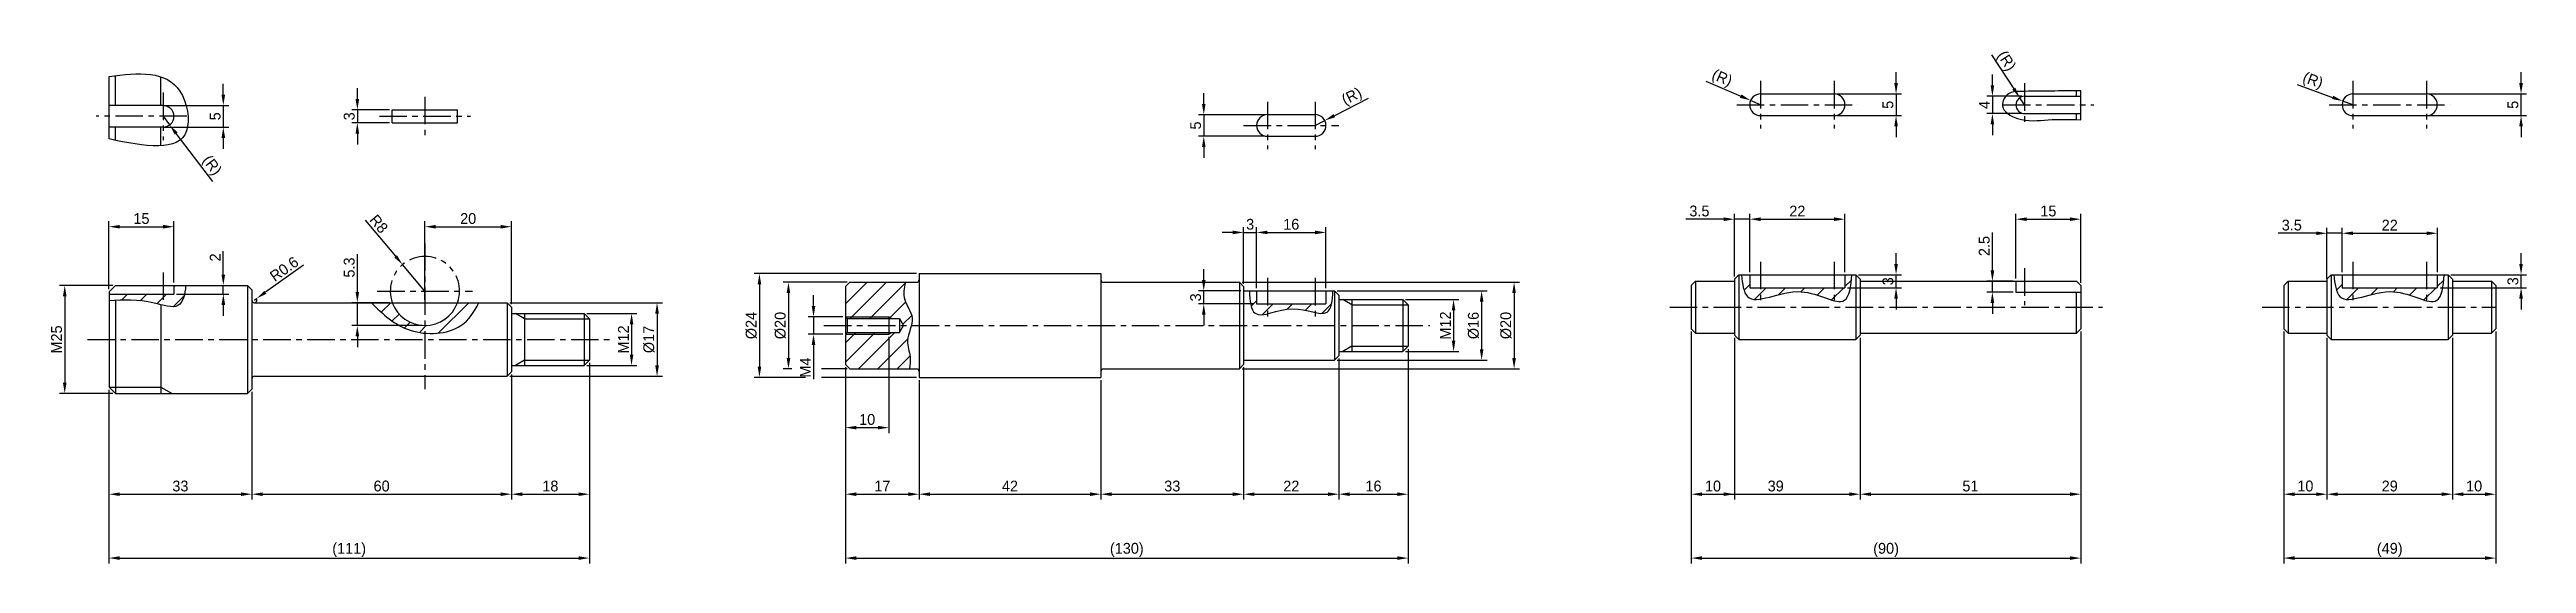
# Model space of a CAD drawing. Header units: millimetres. Extents: x 30 to 1168, y -22 to 440.
# Drawn here: x 60 to 633, y 322 to 440 of the extents above; entities that cross this region are included whole.
import ezdxf

# ---------------------------------------------------------------- set-up
doc = ezdxf.new("R2010")
doc.units = ezdxf.units.MM
doc.header["$LTSCALE"] = 0.2
doc.linetypes.add('CENTER', pattern=[50.8, 31.75, -6.35, 6.35, -6.35])
doc.linetypes.add('PHANTOM', pattern=[63.5, 31.75, -6.35, 6.35, -6.35, 6.35, -6.35])
for name, color, linetype in [('가는실선', 1, 'Continuous'), ('가상선', 1, 'PHANTOM'), ('외형선', 3, 'Continuous'), ('중심선', 1, 'CENTER'), ('치수', 1, 'Continuous')]:
    doc.layers.add(name, color=color, linetype=linetype)
doc.dimstyles.new('ISO-25', dxfattribs={"dimtxt": 2.5, "dimasz": 2.5, "dimexe": 1.25, "dimexo": 0.625, "dimtad": 1, "dimdsep": 46, "dimtxsty": 'Standard', "dimcen": 0, "dimclrt": 2, "dimadec": 0, "dimazin": 0, "dimtfac": 1, "dimtmove": 0, "dimatfit": 3, "dimfxl": 1, "dimarcsym": 0})
doc.dimstyles.new('지름치수', dxfattribs={"dimtxt": 2.5, "dimasz": 2.5, "dimexe": 1.25, "dimexo": 0.625, "dimtad": 1, "dimdsep": 46, "dimtxsty": 'Standard', "dimcen": 0, "dimclrt": 2, "dimadec": 0, "dimazin": 0, "dimtfac": 1, "dimtmove": 0, "dimatfit": 3, "dimfxl": 1, "dimarcsym": 0})
pattern_1 = [(45, (20.0285, -6e-14), (-2.245064, 2.245064), [])]

msp = doc.modelspace()

# ---------------------------------------------------------------- blocks, each defined once
blk = doc.blocks.new('*D2')
at = {"layer": 'Defpoints', "color": 0, "transparency": 16777216}
for p in [(167.18, 399.36), (147.18, 381.8), (167.18, 380.8)]:
    blk.add_point(p, dxfattribs=at)
at = {"layer": '치수', "color": 0, "lineweight": -2, "transparency": 16777216}
for p, q in [((147.18, 382.43), (147.18, 400.61)), ((149.68, 399.36), (164.68, 399.36)), ((167.18, 381.43), (167.18, 400.61))]:
    blk.add_line(p, q, dxfattribs=at)
at = {"layer": '치수', "color": 0, "transparency": 16777216}
for points in [[(149.68, 399.78), (149.68, 398.94), (147.18, 399.36)], [(164.68, 399.78), (164.68, 398.94), (167.18, 399.36)]]:
    blk.add_solid(points, dxfattribs=at)
at = {"layer": '치수', "color": 2, "transparency": 16777216, "insert": (157.18, 401.24), "char_height": 2.5, "attachment_point": 5}
blk.add_mtext('20', dxfattribs=at)
blk = doc.blocks.new('*D3')
at = {"layer": 'Defpoints', "color": 0, "transparency": 16777216}
for p in [(131.57, 381.8), (139.65, 381.8), (147.18, 376.5)]:
    blk.add_point(p, dxfattribs=at)
at = {"layer": '치수', "color": 0, "lineweight": -2, "transparency": 16777216}
for p, q in [((131.57, 384.3), (131.57, 393.05)), ((139.03, 381.8), (130.32, 381.8)), ((131.57, 376.5), (131.57, 381.8)), ((146.56, 376.5), (130.32, 376.5)), ((131.57, 374), (131.57, 371.5))]:
    blk.add_line(p, q, dxfattribs=at)
at = {"layer": '치수', "color": 0, "transparency": 16777216}
for points in [[(131.15, 384.3), (131.99, 384.3), (131.57, 381.8)], [(131.15, 374), (131.99, 374), (131.57, 376.5)]]:
    blk.add_solid(points, dxfattribs=at)
at = {"layer": '치수', "color": 2, "transparency": 16777216, "insert": (129.7, 389.93), "char_height": 2.5, "attachment_point": 5, "rotation": 90}
blk.add_mtext('5.3', dxfattribs=at)
blk = doc.blocks.new('*D4')
at = {"layer": 'Defpoints', "color": 0, "transparency": 16777216}
for p in [(89.18, 399.36), (74.18, 384.3), (89.18, 385.8)]:
    blk.add_point(p, dxfattribs=at)
at = {"layer": '치수', "color": 0, "lineweight": -2, "transparency": 16777216}
for p, q in [((74.18, 384.93), (74.18, 400.61)), ((76.68, 399.36), (86.68, 399.36)), ((89.18, 386.43), (89.18, 400.61))]:
    blk.add_line(p, q, dxfattribs=at)
at = {"layer": '치수', "color": 0, "transparency": 16777216}
for points in [[(76.68, 399.78), (76.68, 398.94), (74.18, 399.36)], [(86.68, 399.78), (86.68, 398.94), (89.18, 399.36)]]:
    blk.add_solid(points, dxfattribs=at)
at = {"layer": '치수', "color": 2, "transparency": 16777216, "insert": (81.68, 401.24), "char_height": 2.5, "attachment_point": 5}
blk.add_mtext('15', dxfattribs=at)
blk = doc.blocks.new('*D5')
at = {"layer": 'Defpoints', "color": 0, "transparency": 16777216}
for p in [(142.02, 390.61), (147.18, 384.5)]:
    blk.add_point(p, dxfattribs=at)
at = {"layer": '치수', "color": 0, "lineweight": -2, "transparency": 16777216}
for p, q in [((133.35, 400.86), (140.41, 392.52)), ((147.18, 384.5), (142.02, 390.61))]:
    blk.add_line(p, q, dxfattribs=at)
at = {"layer": '치수', "color": 0, "transparency": 16777216}
blk.add_solid([(140.72, 392.79), (140.09, 392.25), (142.02, 390.61)], dxfattribs=at)
at = {"layer": '치수', "color": 2, "transparency": 16777216, "insert": (136.53, 400.01), "char_height": 2.5, "attachment_point": 5, "rotation": 310.2126}
blk.add_mtext('R8', dxfattribs=at)
blk = doc.blocks.new('*D6')
at = {"layer": 'Defpoints', "color": 0, "transparency": 16777216}
for p in [(139.65, 426.38), (131.57, 423.38), (139.65, 423.38)]:
    blk.add_point(p, dxfattribs=at)
at = {"layer": '치수', "color": 0, "lineweight": -2, "transparency": 16777216}
for p, q in [((131.57, 428.88), (131.57, 431.38)), ((139.03, 426.38), (130.32, 426.38)), ((131.57, 426.38), (131.57, 423.38)), ((139.03, 423.38), (130.32, 423.38)), ((131.57, 420.88), (131.57, 418.38))]:
    blk.add_line(p, q, dxfattribs=at)
at = {"layer": '치수', "color": 0, "transparency": 16777216}
for points in [[(131.15, 428.88), (131.99, 428.88), (131.57, 426.38)], [(131.15, 420.88), (131.99, 420.88), (131.57, 423.38)]]:
    blk.add_solid(points, dxfattribs=at)
at = {"layer": '치수', "color": 2, "transparency": 16777216, "insert": (129.7, 424.88), "char_height": 2.5, "attachment_point": 5, "rotation": 90}
blk.add_mtext('3', dxfattribs=at)
blk = doc.blocks.new('*D7')
at = {"layer": 'Defpoints', "color": 0, "transparency": 16777216}
for p in [(89.18, 385.8), (89.18, 383.8), (100.6, 385.8)]:
    blk.add_point(p, dxfattribs=at)
at = {"layer": '치수', "color": 0, "lineweight": -2, "transparency": 16777216}
for p, q in [((100.6, 388.3), (100.6, 393.72)), ((89.81, 385.8), (101.85, 385.8)), ((89.81, 383.8), (101.85, 383.8)), ((100.6, 383.8), (100.6, 385.8)), ((100.6, 381.3), (100.6, 378.8))]:
    blk.add_line(p, q, dxfattribs=at)
at = {"layer": '치수', "color": 0, "transparency": 16777216}
for points in [[(100.18, 388.3), (101.02, 388.3), (100.6, 385.8)], [(100.18, 381.3), (101.02, 381.3), (100.6, 383.8)]]:
    blk.add_solid(points, dxfattribs=at)
at = {"layer": '치수', "color": 2, "transparency": 16777216, "insert": (98.73, 392.26), "char_height": 2.5, "attachment_point": 5, "rotation": 90}
blk.add_mtext('2', dxfattribs=at)
blk = doc.blocks.new('*D8')
at = {"layer": 'Defpoints', "color": 0, "transparency": 16777216}
for p in [(86.18, 427.38), (86.18, 422.38), (100.6, 422.38)]:
    blk.add_point(p, dxfattribs=at)
at = {"layer": '치수', "color": 0, "lineweight": -2, "transparency": 16777216}
for p, q in [((100.6, 429.88), (100.6, 432.38)), ((86.81, 427.38), (101.85, 427.38)), ((100.6, 427.38), (100.6, 422.38)), ((86.81, 422.38), (101.85, 422.38)), ((100.6, 419.88), (100.6, 417.38))]:
    blk.add_line(p, q, dxfattribs=at)
at = {"layer": '치수', "color": 0, "transparency": 16777216}
for points in [[(100.18, 429.88), (101.02, 429.88), (100.6, 427.38)], [(100.18, 419.88), (101.02, 419.88), (100.6, 422.38)]]:
    blk.add_solid(points, dxfattribs=at)
at = {"layer": '치수', "color": 2, "transparency": 16777216, "insert": (98.73, 424.88), "char_height": 2.5, "attachment_point": 5, "rotation": 90}
blk.add_mtext('5', dxfattribs=at)
blk = doc.blocks.new('*D9')
at = {"layer": 'Defpoints', "color": 0, "transparency": 16777216}
for p in [(86.68, 424.88), (88.2, 422.89)]:
    blk.add_point(p, dxfattribs=at)
at = {"layer": '치수', "color": 0, "lineweight": -2, "transparency": 16777216}
for p, q in [((86.68, 424.88), (88.2, 422.89)), ((98.18, 409.78), (89.71, 420.9))]:
    blk.add_line(p, q, dxfattribs=at)
at = {"layer": '치수', "color": 0, "transparency": 16777216}
blk.add_solid([(90.04, 421.15), (89.38, 420.65), (88.2, 422.89)], dxfattribs=at)
at = {"layer": '치수', "color": 2, "transparency": 16777216, "insert": (97.78, 413.4), "char_height": 2.5, "attachment_point": 5, "rotation": 307.2791}
blk.add_mtext('(R)', dxfattribs=at)
blk = doc.blocks.new('*D10')
at = {"layer": 'Defpoints', "color": 0, "transparency": 16777216}
for p in [(339.38, 398.04), (336.38, 385.52), (339.38, 384.52)]:
    blk.add_point(p, dxfattribs=at)
at = {"layer": '치수', "color": 0, "lineweight": -2, "transparency": 16777216}
for p, q in [((333.88, 398.04), (331.38, 398.04)), ((336.38, 386.14), (336.38, 399.29)), ((336.38, 398.04), (339.38, 398.04)), ((339.38, 385.14), (339.38, 399.29)), ((341.88, 398.04), (344.38, 398.04))]:
    blk.add_line(p, q, dxfattribs=at)
at = {"layer": '치수', "color": 0, "transparency": 16777216}
for points in [[(333.88, 398.46), (333.88, 397.62), (336.38, 398.04)], [(341.88, 398.46), (341.88, 397.62), (339.38, 398.04)]]:
    blk.add_solid(points, dxfattribs=at)
at = {"layer": '치수', "color": 2, "transparency": 16777216, "insert": (337.88, 399.91), "char_height": 2.5, "attachment_point": 5}
blk.add_mtext('3', dxfattribs=at)
blk = doc.blocks.new('*D11')
at = {"layer": 'Defpoints', "color": 0, "transparency": 16777216}
for p in [(355.38, 398.04), (339.38, 384.52), (355.38, 384.52)]:
    blk.add_point(p, dxfattribs=at)
at = {"layer": '치수', "color": 0, "lineweight": -2, "transparency": 16777216}
for p, q in [((339.38, 385.14), (339.38, 399.29)), ((341.88, 398.04), (352.88, 398.04)), ((355.38, 385.14), (355.38, 399.29))]:
    blk.add_line(p, q, dxfattribs=at)
at = {"layer": '치수', "color": 0, "transparency": 16777216}
for points in [[(341.88, 398.46), (341.88, 397.62), (339.38, 398.04)], [(352.88, 398.46), (352.88, 397.62), (355.38, 398.04)]]:
    blk.add_solid(points, dxfattribs=at)
at = {"layer": '치수', "color": 2, "transparency": 16777216, "insert": (347.38, 399.91), "char_height": 2.5, "attachment_point": 5}
blk.add_mtext('16', dxfattribs=at)
blk = doc.blocks.new('*D12')
at = {"layer": 'Defpoints', "color": 0, "transparency": 16777216}
for p in [(327.16, 384.52), (336.38, 384.52), (339.38, 381.52)]:
    blk.add_point(p, dxfattribs=at)
at = {"layer": '치수', "color": 0, "lineweight": -2, "transparency": 16777216}
for p, q in [((327.16, 387.02), (327.16, 389.52)), ((335.76, 384.52), (325.91, 384.52)), ((327.16, 381.52), (327.16, 384.52)), ((338.76, 381.52), (325.91, 381.52)), ((327.16, 379.02), (327.16, 376.52))]:
    blk.add_line(p, q, dxfattribs=at)
at = {"layer": '치수', "color": 0, "transparency": 16777216}
for points in [[(326.75, 387.02), (327.58, 387.02), (327.16, 384.52)], [(326.75, 379.02), (327.58, 379.02), (327.16, 381.52)]]:
    blk.add_solid(points, dxfattribs=at)
at = {"layer": '치수', "color": 2, "transparency": 16777216, "insert": (325.29, 383.02), "char_height": 2.5, "attachment_point": 5, "rotation": 90}
blk.add_mtext('3', dxfattribs=at)
blk = doc.blocks.new('*D13')
at = {"layer": 'Defpoints', "color": 0, "transparency": 16777216}
for p in [(341.88, 425.26), (327.16, 420.26), (341.88, 420.26)]:
    blk.add_point(p, dxfattribs=at)
at = {"layer": '치수', "color": 0, "lineweight": -2, "transparency": 16777216}
for p, q in [((327.16, 427.76), (327.16, 430.26)), ((341.26, 425.26), (325.91, 425.26)), ((327.16, 425.26), (327.16, 420.26)), ((341.26, 420.26), (325.91, 420.26)), ((327.16, 417.76), (327.16, 415.26))]:
    blk.add_line(p, q, dxfattribs=at)
at = {"layer": '치수', "color": 0, "transparency": 16777216}
for points in [[(326.75, 427.76), (327.58, 427.76), (327.16, 425.26)], [(326.75, 417.76), (327.58, 417.76), (327.16, 420.26)]]:
    blk.add_solid(points, dxfattribs=at)
at = {"layer": '치수', "color": 2, "transparency": 16777216, "insert": (325.29, 422.76), "char_height": 2.5, "attachment_point": 5, "rotation": 90}
blk.add_mtext('5', dxfattribs=at)
blk = doc.blocks.new('*D14')
at = {"layer": 'Defpoints', "color": 0, "transparency": 16777216}
for p in [(355.11, 423.9), (352.88, 422.76)]:
    blk.add_point(p, dxfattribs=at)
at = {"layer": '치수', "color": 0, "lineweight": -2, "transparency": 16777216}
for p, q in [((352.88, 422.76), (355.11, 423.9)), ((365.14, 429), (357.34, 425.03))]:
    blk.add_line(p, q, dxfattribs=at)
at = {"layer": '치수', "color": 0, "transparency": 16777216}
blk.add_solid([(357.15, 425.4), (357.53, 424.66), (355.11, 423.9)], dxfattribs=at)
at = {"layer": '치수', "color": 2, "transparency": 16777216, "insert": (361.5, 429.25), "char_height": 2.5, "attachment_point": 5, "rotation": 26.9703}
blk.add_mtext('(R)', dxfattribs=at)
blk = doc.blocks.new('*D16')
at = {"layer": 'Defpoints', "color": 0, "transparency": 16777216}
for p in [(449.83, 401.1), (449.83, 387.26), (453.33, 388.26)]:
    blk.add_point(p, dxfattribs=at)
at = {"layer": '치수', "color": 0, "lineweight": -2, "transparency": 16777216}
for p, q in [((447.33, 401.1), (438.58, 401.1)), ((449.83, 387.89), (449.83, 402.35)), ((453.33, 401.1), (449.83, 401.1)), ((453.33, 388.89), (453.33, 402.35)), ((455.83, 401.1), (458.33, 401.1))]:
    blk.add_line(p, q, dxfattribs=at)
at = {"layer": '치수', "color": 0, "transparency": 16777216}
for points in [[(447.33, 401.52), (447.33, 400.68), (449.83, 401.1)], [(455.83, 401.52), (455.83, 400.68), (453.33, 401.1)]]:
    blk.add_solid(points, dxfattribs=at)
at = {"layer": '치수', "color": 2, "transparency": 16777216, "insert": (441.7, 402.98), "char_height": 2.5, "attachment_point": 5}
blk.add_mtext('3.5', dxfattribs=at)
blk = doc.blocks.new('*D17')
at = {"layer": 'Defpoints', "color": 0, "transparency": 16777216}
for p in [(475.33, 401.1), (453.33, 388.26), (475.33, 388.26)]:
    blk.add_point(p, dxfattribs=at)
at = {"layer": '치수', "color": 0, "lineweight": -2, "transparency": 16777216}
for p, q in [((453.33, 388.89), (453.33, 402.35)), ((455.83, 401.1), (472.83, 401.1)), ((475.33, 388.89), (475.33, 402.35))]:
    blk.add_line(p, q, dxfattribs=at)
at = {"layer": '치수', "color": 0, "transparency": 16777216}
for points in [[(455.83, 401.52), (455.83, 400.68), (453.33, 401.1)], [(472.83, 401.52), (472.83, 400.68), (475.33, 401.1)]]:
    blk.add_solid(points, dxfattribs=at)
at = {"layer": '치수', "color": 2, "transparency": 16777216, "insert": (464.33, 402.98), "char_height": 2.5, "attachment_point": 5}
blk.add_mtext('22', dxfattribs=at)
blk = doc.blocks.new('*D18')
at = {"layer": 'Defpoints', "color": 0, "transparency": 16777216}
for p in [(475.33, 385.26), (477.83, 388.26), (487.14, 388.26)]:
    blk.add_point(p, dxfattribs=at)
at = {"layer": '치수', "color": 0, "lineweight": -2, "transparency": 16777216}
for p, q in [((487.14, 390.76), (487.14, 393.26)), ((475.95, 385.26), (488.39, 385.26)), ((478.45, 388.26), (488.39, 388.26)), ((487.14, 385.26), (487.14, 388.26)), ((487.14, 382.76), (487.14, 380.26))]:
    blk.add_line(p, q, dxfattribs=at)
at = {"layer": '치수', "color": 0, "transparency": 16777216}
for points in [[(486.73, 390.76), (487.56, 390.76), (487.14, 388.26)], [(486.73, 382.76), (487.56, 382.76), (487.14, 385.26)]]:
    blk.add_solid(points, dxfattribs=at)
at = {"layer": '치수', "color": 2, "transparency": 16777216, "insert": (485.27, 386.76), "char_height": 2.5, "attachment_point": 5, "rotation": 90}
blk.add_mtext('3', dxfattribs=at)
blk = doc.blocks.new('*D19')
at = {"layer": 'Defpoints', "color": 0, "transparency": 16777216}
for p in [(472.83, 430.05), (472.83, 425.05), (487.14, 425.05)]:
    blk.add_point(p, dxfattribs=at)
at = {"layer": '치수', "color": 0, "lineweight": -2, "transparency": 16777216}
for p, q in [((487.14, 432.55), (487.14, 435.05)), ((473.45, 430.05), (488.39, 430.05)), ((487.14, 430.05), (487.14, 425.05)), ((473.45, 425.05), (488.39, 425.05)), ((487.14, 422.55), (487.14, 420.05))]:
    blk.add_line(p, q, dxfattribs=at)
at = {"layer": '치수', "color": 0, "transparency": 16777216}
for points in [[(486.73, 432.55), (487.56, 432.55), (487.14, 430.05)], [(486.73, 422.55), (487.56, 422.55), (487.14, 425.05)]]:
    blk.add_solid(points, dxfattribs=at)
at = {"layer": '치수', "color": 2, "transparency": 16777216, "insert": (485.27, 427.55), "char_height": 2.5, "attachment_point": 5, "rotation": 90}
blk.add_mtext('5', dxfattribs=at)
blk = doc.blocks.new('*D20')
at = {"layer": 'Defpoints', "color": 0, "transparency": 16777216}
for p in [(453.54, 428.55), (455.83, 427.55)]:
    blk.add_point(p, dxfattribs=at)
at = {"layer": '치수', "color": 0, "lineweight": -2, "transparency": 16777216}
for p, q in [((443.22, 433.04), (451.24, 429.55)), ((455.83, 427.55), (453.54, 428.55))]:
    blk.add_line(p, q, dxfattribs=at)
at = {"layer": '치수', "color": 0, "transparency": 16777216}
blk.add_solid([(451.41, 429.93), (451.08, 429.16), (453.54, 428.55)], dxfattribs=at)
at = {"layer": '치수', "color": 2, "transparency": 16777216, "insert": (446.83, 433.51), "char_height": 2.5, "attachment_point": 5, "rotation": 336.4783}
blk.add_mtext('(R)', dxfattribs=at)
blk = doc.blocks.new('*D21')
at = {"layer": 'Defpoints', "color": 0, "transparency": 16777216}
for p in [(529.83, 401.1), (514.83, 386.76), (529.83, 385.76)]:
    blk.add_point(p, dxfattribs=at)
at = {"layer": '치수', "color": 0, "lineweight": -2, "transparency": 16777216}
for p, q in [((514.83, 387.39), (514.83, 402.35)), ((517.33, 401.1), (527.33, 401.1)), ((529.83, 386.39), (529.83, 402.35))]:
    blk.add_line(p, q, dxfattribs=at)
at = {"layer": '치수', "color": 0, "transparency": 16777216}
for points in [[(517.33, 401.52), (517.33, 400.68), (514.83, 401.1)], [(527.33, 401.52), (527.33, 400.68), (529.83, 401.1)]]:
    blk.add_solid(points, dxfattribs=at)
at = {"layer": '치수', "color": 2, "transparency": 16777216, "insert": (522.33, 402.98), "char_height": 2.5, "attachment_point": 5}
blk.add_mtext('15', dxfattribs=at)
blk = doc.blocks.new('*D22')
at = {"layer": 'Defpoints', "color": 0, "transparency": 16777216}
for p in [(509.4, 386.76), (514.83, 386.76), (514.83, 384.26)]:
    blk.add_point(p, dxfattribs=at)
at = {"layer": '치수', "color": 0, "lineweight": -2, "transparency": 16777216}
for p, q in [((509.4, 389.26), (509.4, 398.01)), ((514.2, 386.76), (508.15, 386.76)), ((514.2, 384.26), (508.15, 384.26)), ((509.4, 384.26), (509.4, 386.76)), ((509.4, 381.76), (509.4, 379.26))]:
    blk.add_line(p, q, dxfattribs=at)
at = {"layer": '치수', "color": 0, "transparency": 16777216}
for points in [[(508.99, 389.26), (509.82, 389.26), (509.4, 386.76)], [(508.99, 381.76), (509.82, 381.76), (509.4, 384.26)]]:
    blk.add_solid(points, dxfattribs=at)
at = {"layer": '치수', "color": 2, "transparency": 16777216, "insert": (507.53, 394.89), "char_height": 2.5, "attachment_point": 5, "rotation": 90}
blk.add_mtext('2.5', dxfattribs=at)
blk = doc.blocks.new('*D23')
at = {"layer": 'Defpoints', "color": 0, "transparency": 16777216}
for p in [(516.83, 429.51), (509.4, 425.51), (516.83, 425.51)]:
    blk.add_point(p, dxfattribs=at)
at = {"layer": '치수', "color": 0, "lineweight": -2, "transparency": 16777216}
for p, q in [((516.2, 429.51), (508.15, 429.51)), ((509.4, 432.01), (509.4, 434.51)), ((509.4, 429.51), (509.4, 425.51)), ((516.2, 425.51), (508.15, 425.51)), ((509.4, 423.01), (509.4, 420.51))]:
    blk.add_line(p, q, dxfattribs=at)
at = {"layer": '치수', "color": 0, "transparency": 16777216}
for points in [[(508.99, 432.01), (509.82, 432.01), (509.4, 429.51)], [(508.99, 423.01), (509.82, 423.01), (509.4, 425.51)]]:
    blk.add_solid(points, dxfattribs=at)
at = {"layer": '치수', "color": 2, "transparency": 16777216, "insert": (507.53, 427.51), "char_height": 2.5, "attachment_point": 5, "rotation": 90}
blk.add_mtext('4', dxfattribs=at)
blk = doc.blocks.new('*D24')
at = {"layer": 'Defpoints', "color": 0, "transparency": 16777216}
for p in [(515.73, 429.18), (516.83, 427.51)]:
    blk.add_point(p, dxfattribs=at)
at = {"layer": '치수', "color": 0, "lineweight": -2, "transparency": 16777216}
for p, q in [((509.16, 439.12), (514.35, 431.26)), ((516.83, 427.51), (515.73, 429.18))]:
    blk.add_line(p, q, dxfattribs=at)
at = {"layer": '치수', "color": 0, "transparency": 16777216}
blk.add_solid([(514.7, 431.49), (514, 431.04), (515.73, 429.18)], dxfattribs=at)
at = {"layer": '치수', "color": 2, "transparency": 16777216, "insert": (512.45, 437.55), "char_height": 2.5, "attachment_point": 5, "rotation": 303.4345}
blk.add_mtext('(R)', dxfattribs=at)
blk = doc.blocks.new('*D25')
at = {"layer": 'Defpoints', "color": 0, "transparency": 16777216}
for p in [(586.72, 397.85), (586.72, 386.76), (590.22, 388.26)]:
    blk.add_point(p, dxfattribs=at)
at = {"layer": '치수', "color": 0, "lineweight": -2, "transparency": 16777216}
for p, q in [((584.22, 397.85), (575.47, 397.85)), ((586.72, 387.39), (586.72, 399.1)), ((590.22, 397.85), (586.72, 397.85)), ((590.22, 388.89), (590.22, 399.1)), ((592.72, 397.85), (595.22, 397.85))]:
    blk.add_line(p, q, dxfattribs=at)
at = {"layer": '치수', "color": 0, "transparency": 16777216}
for points in [[(584.22, 398.26), (584.22, 397.43), (586.72, 397.85)], [(592.72, 398.26), (592.72, 397.43), (590.22, 397.85)]]:
    blk.add_solid(points, dxfattribs=at)
at = {"layer": '치수', "color": 2, "transparency": 16777216, "insert": (578.59, 399.72), "char_height": 2.5, "attachment_point": 5}
blk.add_mtext('3.5', dxfattribs=at)
blk = doc.blocks.new('*D26')
at = {"layer": 'Defpoints', "color": 0, "transparency": 16777216}
for p in [(612.22, 397.85), (590.22, 388.26), (612.22, 388.26)]:
    blk.add_point(p, dxfattribs=at)
at = {"layer": '치수', "color": 0, "lineweight": -2, "transparency": 16777216}
for p, q in [((590.22, 388.89), (590.22, 399.1)), ((592.72, 397.85), (609.72, 397.85)), ((612.22, 388.89), (612.22, 399.1))]:
    blk.add_line(p, q, dxfattribs=at)
at = {"layer": '치수', "color": 0, "transparency": 16777216}
for points in [[(592.72, 398.26), (592.72, 397.43), (590.22, 397.85)], [(609.72, 398.26), (609.72, 397.43), (612.22, 397.85)]]:
    blk.add_solid(points, dxfattribs=at)
at = {"layer": '치수', "color": 2, "transparency": 16777216, "insert": (601.22, 399.72), "char_height": 2.5, "attachment_point": 5}
blk.add_mtext('22', dxfattribs=at)
blk = doc.blocks.new('*D28')
at = {"layer": 'Defpoints', "color": 0, "transparency": 16777216}
for p in [(612.22, 385.26), (614.72, 388.26), (631.56, 388.26)]:
    blk.add_point(p, dxfattribs=at)
at = {"layer": '치수', "color": 0, "lineweight": -2, "transparency": 16777216}
for p, q in [((631.56, 390.76), (631.56, 393.26)), ((612.84, 385.26), (632.81, 385.26)), ((615.34, 388.26), (632.81, 388.26)), ((631.56, 385.26), (631.56, 388.26)), ((631.56, 382.76), (631.56, 380.26))]:
    blk.add_line(p, q, dxfattribs=at)
at = {"layer": '치수', "color": 0, "transparency": 16777216}
for points in [[(631.15, 390.76), (631.98, 390.76), (631.56, 388.26)], [(631.15, 382.76), (631.98, 382.76), (631.56, 385.26)]]:
    blk.add_solid(points, dxfattribs=at)
at = {"layer": '치수', "color": 2, "transparency": 16777216, "insert": (629.69, 386.76), "char_height": 2.5, "attachment_point": 5, "rotation": 90}
blk.add_mtext('3', dxfattribs=at)
blk = doc.blocks.new('*D29')
at = {"layer": 'Defpoints', "color": 0, "transparency": 16777216}
for p in [(609.72, 430.05), (631.56, 430.05), (609.72, 425.05)]:
    blk.add_point(p, dxfattribs=at)
at = {"layer": '치수', "color": 0, "lineweight": -2, "transparency": 16777216}
for p, q in [((631.56, 432.55), (631.56, 435.05)), ((610.34, 430.05), (632.81, 430.05)), ((631.56, 425.05), (631.56, 430.05)), ((610.34, 425.05), (632.81, 425.05)), ((631.56, 422.55), (631.56, 420.05))]:
    blk.add_line(p, q, dxfattribs=at)
at = {"layer": '치수', "color": 0, "transparency": 16777216}
for points in [[(631.15, 432.55), (631.98, 432.55), (631.56, 430.05)], [(631.15, 422.55), (631.98, 422.55), (631.56, 425.05)]]:
    blk.add_solid(points, dxfattribs=at)
at = {"layer": '치수', "color": 2, "transparency": 16777216, "insert": (629.69, 427.55), "char_height": 2.5, "attachment_point": 5, "rotation": 90}
blk.add_mtext('5', dxfattribs=at)
blk = doc.blocks.new('*D30')
at = {"layer": 'Defpoints', "color": 0, "transparency": 16777216}
for p in [(590.37, 428.4), (592.72, 427.55)]:
    blk.add_point(p, dxfattribs=at)
at = {"layer": '치수', "color": 0, "lineweight": -2, "transparency": 16777216}
for p, q in [((579.8, 432.25), (588.02, 429.26)), ((592.72, 427.55), (590.37, 428.4))]:
    blk.add_line(p, q, dxfattribs=at)
at = {"layer": '치수', "color": 0, "transparency": 16777216}
blk.add_solid([(588.16, 429.65), (587.88, 428.87), (590.37, 428.4)], dxfattribs=at)
at = {"layer": '치수', "color": 2, "transparency": 16777216, "insert": (583.37, 432.94), "char_height": 2.5, "attachment_point": 5, "rotation": 340.0083}
blk.add_mtext('(R)', dxfattribs=at)
blk = doc.blocks.new('*D105')
at = {"layer": 'Defpoints', "color": 0, "transparency": 16777216}
for p in [(74.18, 362.3), (107.18, 361.8), (107.18, 337.53)]:
    blk.add_point(p, dxfattribs=at)
at = {"layer": '치수', "color": 0, "lineweight": -2, "transparency": 16777216}
for p, q in [((74.18, 361.68), (74.18, 336.28)), ((107.18, 361.18), (107.18, 336.28)), ((76.68, 337.53), (104.68, 337.53))]:
    blk.add_line(p, q, dxfattribs=at)
at = {"layer": '치수', "color": 0, "transparency": 16777216}
for points in [[(76.68, 337.95), (76.68, 337.12), (74.18, 337.53)], [(104.68, 337.95), (104.68, 337.12), (107.18, 337.53)]]:
    blk.add_solid(points, dxfattribs=at)
at = {"layer": '치수', "color": 2, "transparency": 16777216, "insert": (90.68, 339.41), "char_height": 2.5, "attachment_point": 5}
blk.add_mtext('33', dxfattribs=at)
blk = doc.blocks.new('*D106')
at = {"layer": 'Defpoints', "color": 0, "transparency": 16777216}
for p in [(107.18, 361.8), (167.18, 365.8), (167.18, 337.53)]:
    blk.add_point(p, dxfattribs=at)
at = {"layer": '치수', "color": 0, "lineweight": -2, "transparency": 16777216}
for p, q in [((107.18, 361.18), (107.18, 336.28)), ((167.18, 365.18), (167.18, 336.28)), ((109.68, 337.53), (164.68, 337.53))]:
    blk.add_line(p, q, dxfattribs=at)
at = {"layer": '치수', "color": 0, "transparency": 16777216}
for points in [[(109.68, 337.95), (109.68, 337.12), (107.18, 337.53)], [(164.68, 337.95), (164.68, 337.12), (167.18, 337.53)]]:
    blk.add_solid(points, dxfattribs=at)
at = {"layer": '치수', "color": 2, "transparency": 16777216, "insert": (137.18, 339.41), "char_height": 2.5, "attachment_point": 5}
blk.add_mtext('60', dxfattribs=at)
blk = doc.blocks.new('*D107')
at = {"layer": 'Defpoints', "color": 0, "transparency": 16777216}
for p in [(185.18, 368.5), (167.18, 365.8), (185.18, 337.53)]:
    blk.add_point(p, dxfattribs=at)
at = {"layer": '치수', "color": 0, "lineweight": -2, "transparency": 16777216}
for p, q in [((185.18, 367.88), (185.18, 336.28)), ((167.18, 365.18), (167.18, 336.28)), ((169.68, 337.53), (182.68, 337.53))]:
    blk.add_line(p, q, dxfattribs=at)
at = {"layer": '치수', "color": 0, "transparency": 16777216}
for points in [[(169.68, 337.95), (169.68, 337.12), (167.18, 337.53)], [(182.68, 337.95), (182.68, 337.12), (185.18, 337.53)]]:
    blk.add_solid(points, dxfattribs=at)
at = {"layer": '치수', "color": 2, "transparency": 16777216, "insert": (176.18, 339.41), "char_height": 2.5, "attachment_point": 5}
blk.add_mtext('18', dxfattribs=at)
blk = doc.blocks.new('*D108')
at = {"layer": 'Defpoints', "color": 0, "transparency": 16777216}
for p in [(185.18, 368.5), (74.18, 362.3), (185.18, 322.77)]:
    blk.add_point(p, dxfattribs=at)
at = {"layer": '치수', "color": 0, "lineweight": -2, "transparency": 16777216}
for p, q in [((185.18, 367.88), (185.18, 321.52)), ((74.18, 361.68), (74.18, 321.52)), ((76.68, 322.77), (182.68, 322.77))]:
    blk.add_line(p, q, dxfattribs=at)
at = {"layer": '치수', "color": 0, "transparency": 16777216}
for points in [[(76.68, 323.19), (76.68, 322.35), (74.18, 322.77)], [(182.68, 323.19), (182.68, 322.35), (185.18, 322.77)]]:
    blk.add_solid(points, dxfattribs=at)
at = {"layer": '치수', "color": 2, "transparency": 16777216, "insert": (129.68, 324.65), "char_height": 2.5, "attachment_point": 5}
blk.add_mtext('(111)', dxfattribs=at)
blk = doc.blocks.new('*D109')
at = {"layer": 'Defpoints', "color": 0, "transparency": 16777216}
for p in [(183.98, 379.3), (183.98, 367.3), (194.94, 367.3)]:
    blk.add_point(p, dxfattribs=at)
at = {"layer": '치수', "color": 0, "lineweight": -2, "transparency": 16777216}
for p, q in [((184.61, 379.3), (196.19, 379.3)), ((194.94, 376.8), (194.94, 369.8)), ((184.61, 367.3), (196.19, 367.3))]:
    blk.add_line(p, q, dxfattribs=at)
at = {"layer": '치수', "color": 0, "transparency": 16777216}
for points in [[(194.52, 376.8), (195.35, 376.8), (194.94, 379.3)], [(194.52, 369.8), (195.35, 369.8), (194.94, 367.3)]]:
    blk.add_solid(points, dxfattribs=at)
at = {"layer": '치수', "color": 2, "transparency": 16777216, "insert": (193.06, 373.3), "char_height": 2.5, "attachment_point": 5, "rotation": 90}
blk.add_mtext('M12', dxfattribs=at)
blk = doc.blocks.new('*D110')
at = {"layer": 'Defpoints', "color": 0, "transparency": 16777216}
for p in [(166.18, 381.8), (166.18, 364.8), (200.83, 364.8)]:
    blk.add_point(p, dxfattribs=at)
at = {"layer": '치수', "color": 0, "lineweight": -2, "transparency": 16777216}
for p, q in [((166.81, 381.8), (202.08, 381.8)), ((200.83, 379.3), (200.83, 367.3)), ((166.81, 364.8), (202.08, 364.8))]:
    blk.add_line(p, q, dxfattribs=at)
at = {"layer": '치수', "color": 0, "transparency": 16777216}
for points in [[(200.41, 379.3), (201.25, 379.3), (200.83, 381.8)], [(200.41, 367.3), (201.25, 367.3), (200.83, 364.8)]]:
    blk.add_solid(points, dxfattribs=at)
at = {"layer": '치수', "color": 2, "transparency": 16777216, "insert": (198.95, 373.3), "char_height": 2.5, "attachment_point": 5, "rotation": 90}
blk.add_mtext('%%c17', dxfattribs=at)
blk = doc.blocks.new('*D111')
at = {"layer": 'Defpoints', "color": 0, "transparency": 16777216}
for p in [(75.68, 385.8), (63.96, 360.8), (75.68, 360.8)]:
    blk.add_point(p, dxfattribs=at)
at = {"layer": '치수', "color": 0, "lineweight": -2, "transparency": 16777216}
for p, q in [((75.06, 385.8), (62.71, 385.8)), ((63.96, 383.3), (63.96, 363.3)), ((75.06, 360.8), (62.71, 360.8))]:
    blk.add_line(p, q, dxfattribs=at)
at = {"layer": '치수', "color": 0, "transparency": 16777216}
for points in [[(63.54, 383.3), (64.37, 383.3), (63.96, 385.8)], [(63.54, 363.3), (64.37, 363.3), (63.96, 360.8)]]:
    blk.add_solid(points, dxfattribs=at)
at = {"layer": '치수', "color": 2, "transparency": 16777216, "insert": (62.08, 373.3), "char_height": 2.5, "attachment_point": 5, "rotation": 90}
blk.add_mtext('M25', dxfattribs=at)
blk = doc.blocks.new('*D112')
at = {"layer": 'Defpoints', "color": 0, "transparency": 16777216}
for p in [(107.78, 382.4), (108.27, 382.75)]:
    blk.add_point(p, dxfattribs=at)
at = {"layer": '치수', "color": 0, "lineweight": -2, "transparency": 16777216}
for p, q in [((119.15, 390.46), (110.31, 384.2)), ((107.78, 382.4), (108.27, 382.75))]:
    blk.add_line(p, q, dxfattribs=at)
blk.add_arc((107.78, 382.4), 0.6, 270, 35.345, dxfattribs=at)
at = {"layer": '치수', "color": 0, "transparency": 16777216}
blk.add_solid([(110.07, 384.54), (110.55, 383.86), (108.27, 382.75)], dxfattribs=at)
at = {"layer": '치수', "color": 2, "transparency": 16777216, "insert": (114.67, 389.58), "char_height": 2.5, "attachment_point": 5, "rotation": 35.345}
blk.add_mtext('R0.6', dxfattribs=at)
blk = doc.blocks.new('*D116')
at = {"layer": 'Defpoints', "color": 0, "transparency": 16777216}
for p in [(373.18, 382.52), (373.18, 370.52), (384.89, 370.52)]:
    blk.add_point(p, dxfattribs=at)
at = {"layer": '치수', "color": 0, "lineweight": -2, "transparency": 16777216}
for p, q in [((373.81, 382.52), (386.14, 382.52)), ((384.89, 380.02), (384.89, 373.02)), ((373.81, 370.52), (386.14, 370.52))]:
    blk.add_line(p, q, dxfattribs=at)
at = {"layer": '치수', "color": 0, "transparency": 16777216}
for points in [[(384.47, 380.02), (385.3, 380.02), (384.89, 382.52)], [(384.47, 373.02), (385.3, 373.02), (384.89, 370.52)]]:
    blk.add_solid(points, dxfattribs=at)
at = {"layer": '치수', "color": 2, "transparency": 16777216, "insert": (383.01, 376.52), "char_height": 2.5, "attachment_point": 5, "rotation": 90}
blk.add_mtext('M12', dxfattribs=at)
blk = doc.blocks.new('*D117')
at = {"layer": 'Defpoints', "color": 0, "transparency": 16777216}
for p in [(357.38, 384.52), (357.38, 368.52), (391.37, 368.52)]:
    blk.add_point(p, dxfattribs=at)
at = {"layer": '치수', "color": 0, "lineweight": -2, "transparency": 16777216}
for p, q in [((358.01, 384.52), (392.62, 384.52)), ((391.37, 382.02), (391.37, 371.02)), ((358.01, 368.52), (392.62, 368.52))]:
    blk.add_line(p, q, dxfattribs=at)
at = {"layer": '치수', "color": 0, "transparency": 16777216}
for points in [[(390.96, 382.02), (391.79, 382.02), (391.37, 384.52)], [(390.96, 371.02), (391.79, 371.02), (391.37, 368.52)]]:
    blk.add_solid(points, dxfattribs=at)
at = {"layer": '치수', "color": 2, "transparency": 16777216, "insert": (389.5, 376.52), "char_height": 2.5, "attachment_point": 5, "rotation": 90}
blk.add_mtext('%%c16', dxfattribs=at)
blk = doc.blocks.new('*D118')
at = {"layer": 'Defpoints', "color": 0, "transparency": 16777216}
for p in [(335.38, 386.52), (335.38, 366.52), (398.87, 366.52)]:
    blk.add_point(p, dxfattribs=at)
at = {"layer": '치수', "color": 0, "lineweight": -2, "transparency": 16777216}
for p, q in [((336.01, 386.52), (400.12, 386.52)), ((398.87, 384.02), (398.87, 369.02)), ((336.01, 366.52), (400.12, 366.52))]:
    blk.add_line(p, q, dxfattribs=at)
at = {"layer": '치수', "color": 0, "transparency": 16777216}
for points in [[(398.45, 384.02), (399.29, 384.02), (398.87, 386.52)], [(398.45, 369.02), (399.29, 369.02), (398.87, 366.52)]]:
    blk.add_solid(points, dxfattribs=at)
at = {"layer": '치수', "color": 2, "transparency": 16777216, "insert": (396.99, 376.52), "char_height": 2.5, "attachment_point": 5, "rotation": 90}
blk.add_mtext('%%c20', dxfattribs=at)
blk = doc.blocks.new('*D119')
at = {"layer": 'Defpoints', "color": 0, "transparency": 16777216}
for p in [(244.38, 378.52), (236.98, 374.52), (244.38, 374.52)]:
    blk.add_point(p, dxfattribs=at)
at = {"layer": '치수', "color": 0, "lineweight": -2, "transparency": 16777216}
for p, q in [((236.98, 381.02), (236.98, 383.52)), ((243.76, 378.52), (235.73, 378.52)), ((236.98, 378.52), (236.98, 374.52)), ((243.76, 374.52), (235.73, 374.52)), ((236.98, 372.02), (236.98, 364.1))]:
    blk.add_line(p, q, dxfattribs=at)
at = {"layer": '치수', "color": 0, "transparency": 16777216}
for points in [[(236.57, 381.02), (237.4, 381.02), (236.98, 378.52)], [(236.57, 372.02), (237.4, 372.02), (236.98, 374.52)]]:
    blk.add_solid(points, dxfattribs=at)
at = {"layer": '치수', "color": 2, "transparency": 16777216, "insert": (235.11, 366.81), "char_height": 2.5, "attachment_point": 5, "rotation": 90}
blk.add_mtext('M4', dxfattribs=at)
blk = doc.blocks.new('*D120')
at = {"layer": 'Defpoints', "color": 0, "transparency": 16777216}
for p in [(245.38, 386.52), (231.19, 366.52), (245.38, 366.52)]:
    blk.add_point(p, dxfattribs=at)
at = {"layer": '치수', "color": 0, "lineweight": -2, "transparency": 16777216}
for p, q in [((244.76, 386.52), (229.94, 386.52)), ((231.19, 384.02), (231.19, 369.02)), ((231.98, 366.52), (229.94, 366.52)), ((244.76, 366.52), (238.86, 366.52))]:
    blk.add_line(p, q, dxfattribs=at)
at = {"layer": '치수', "color": 0, "transparency": 16777216}
for points in [[(230.78, 384.02), (231.61, 384.02), (231.19, 386.52)], [(230.78, 369.02), (231.61, 369.02), (231.19, 366.52)]]:
    blk.add_solid(points, dxfattribs=at)
at = {"layer": '치수', "color": 2, "transparency": 16777216, "insert": (229.32, 376.52), "char_height": 2.5, "attachment_point": 5, "rotation": 90}
blk.add_mtext('%%c20', dxfattribs=at)
blk = doc.blocks.new('*D121')
at = {"layer": 'Defpoints', "color": 0, "transparency": 16777216}
for p in [(261.38, 388.52), (224.49, 364.52), (261.38, 364.52)]:
    blk.add_point(p, dxfattribs=at)
at = {"layer": '치수', "color": 0, "lineweight": -2, "transparency": 16777216}
for p, q in [((260.76, 388.52), (223.24, 388.52)), ((224.49, 386.02), (224.49, 367.02)), ((235.11, 364.52), (223.24, 364.52)), ((260.76, 364.52), (238.86, 364.52))]:
    blk.add_line(p, q, dxfattribs=at)
at = {"layer": '치수', "color": 0, "transparency": 16777216}
for points in [[(224.07, 386.02), (224.9, 386.02), (224.49, 388.52)], [(224.07, 367.02), (224.9, 367.02), (224.49, 364.52)]]:
    blk.add_solid(points, dxfattribs=at)
at = {"layer": '치수', "color": 2, "transparency": 16777216, "insert": (222.61, 376.52), "char_height": 2.5, "attachment_point": 5, "rotation": 90}
blk.add_mtext('%%c24', dxfattribs=at)
blk = doc.blocks.new('*D122')
at = {"layer": 'Defpoints', "color": 0, "transparency": 16777216}
for p in [(244.38, 367.52), (261.38, 364.52), (261.38, 337.53)]:
    blk.add_point(p, dxfattribs=at)
at = {"layer": '치수', "color": 0, "lineweight": -2, "transparency": 16777216}
for p, q in [((244.38, 366.89), (244.38, 336.28)), ((261.38, 363.89), (261.38, 336.28)), ((246.88, 337.53), (258.88, 337.53))]:
    blk.add_line(p, q, dxfattribs=at)
at = {"layer": '치수', "color": 0, "transparency": 16777216}
for points in [[(246.88, 337.95), (246.88, 337.12), (244.38, 337.53)], [(258.88, 337.95), (258.88, 337.12), (261.38, 337.53)]]:
    blk.add_solid(points, dxfattribs=at)
at = {"layer": '치수', "color": 2, "transparency": 16777216, "insert": (252.88, 339.41), "char_height": 2.5, "attachment_point": 5}
blk.add_mtext('17', dxfattribs=at)
blk = doc.blocks.new('*D123')
at = {"layer": 'Defpoints', "color": 0, "transparency": 16777216}
for p in [(261.38, 364.52), (303.38, 364.52), (303.38, 337.53)]:
    blk.add_point(p, dxfattribs=at)
at = {"layer": '치수', "color": 0, "lineweight": -2, "transparency": 16777216}
for p, q in [((261.38, 363.89), (261.38, 336.28)), ((303.38, 363.89), (303.38, 336.28)), ((263.88, 337.53), (300.88, 337.53))]:
    blk.add_line(p, q, dxfattribs=at)
at = {"layer": '치수', "color": 0, "transparency": 16777216}
for points in [[(263.88, 337.95), (263.88, 337.12), (261.38, 337.53)], [(300.88, 337.95), (300.88, 337.12), (303.38, 337.53)]]:
    blk.add_solid(points, dxfattribs=at)
at = {"layer": '치수', "color": 2, "transparency": 16777216, "insert": (282.38, 339.41), "char_height": 2.5, "attachment_point": 5}
blk.add_mtext('42', dxfattribs=at)
blk = doc.blocks.new('*D124')
at = {"layer": 'Defpoints', "color": 0, "transparency": 16777216}
for p in [(336.38, 367.52), (303.38, 364.52), (336.38, 337.53)]:
    blk.add_point(p, dxfattribs=at)
at = {"layer": '치수', "color": 0, "lineweight": -2, "transparency": 16777216}
for p, q in [((336.38, 366.89), (336.38, 336.28)), ((303.38, 363.89), (303.38, 336.28)), ((305.88, 337.53), (333.88, 337.53))]:
    blk.add_line(p, q, dxfattribs=at)
at = {"layer": '치수', "color": 0, "transparency": 16777216}
for points in [[(305.88, 337.95), (305.88, 337.12), (303.38, 337.53)], [(333.88, 337.95), (333.88, 337.12), (336.38, 337.53)]]:
    blk.add_solid(points, dxfattribs=at)
at = {"layer": '치수', "color": 2, "transparency": 16777216, "insert": (319.88, 339.41), "char_height": 2.5, "attachment_point": 5}
blk.add_mtext('33', dxfattribs=at)
blk = doc.blocks.new('*D125')
at = {"layer": 'Defpoints', "color": 0, "transparency": 16777216}
for p in [(336.38, 367.52), (358.38, 369.52), (358.38, 337.53)]:
    blk.add_point(p, dxfattribs=at)
at = {"layer": '치수', "color": 0, "lineweight": -2, "transparency": 16777216}
for p, q in [((336.38, 366.89), (336.38, 336.28)), ((358.38, 368.89), (358.38, 336.28)), ((338.88, 337.53), (355.88, 337.53))]:
    blk.add_line(p, q, dxfattribs=at)
at = {"layer": '치수', "color": 0, "transparency": 16777216}
for points in [[(338.88, 337.95), (338.88, 337.12), (336.38, 337.53)], [(355.88, 337.95), (355.88, 337.12), (358.38, 337.53)]]:
    blk.add_solid(points, dxfattribs=at)
at = {"layer": '치수', "color": 2, "transparency": 16777216, "insert": (347.38, 339.41), "char_height": 2.5, "attachment_point": 5}
blk.add_mtext('22', dxfattribs=at)
blk = doc.blocks.new('*D126')
at = {"layer": 'Defpoints', "color": 0, "transparency": 16777216}
for p in [(358.38, 369.52), (374.38, 371.72), (374.38, 337.53)]:
    blk.add_point(p, dxfattribs=at)
at = {"layer": '치수', "color": 0, "lineweight": -2, "transparency": 16777216}
for p, q in [((358.38, 368.89), (358.38, 336.28)), ((374.38, 371.09), (374.38, 336.28)), ((360.88, 337.53), (371.88, 337.53))]:
    blk.add_line(p, q, dxfattribs=at)
at = {"layer": '치수', "color": 0, "transparency": 16777216}
for points in [[(360.88, 337.95), (360.88, 337.12), (358.38, 337.53)], [(371.88, 337.95), (371.88, 337.12), (374.38, 337.53)]]:
    blk.add_solid(points, dxfattribs=at)
at = {"layer": '치수', "color": 2, "transparency": 16777216, "insert": (366.38, 339.41), "char_height": 2.5, "attachment_point": 5}
blk.add_mtext('16', dxfattribs=at)
blk = doc.blocks.new('*D127')
at = {"layer": 'Defpoints', "color": 0, "transparency": 16777216}
for p in [(244.38, 367.52), (374.38, 371.72), (374.38, 322.77)]:
    blk.add_point(p, dxfattribs=at)
at = {"layer": '치수', "color": 0, "lineweight": -2, "transparency": 16777216}
for p, q in [((244.38, 366.89), (244.38, 321.52)), ((374.38, 371.09), (374.38, 321.52)), ((246.88, 322.77), (371.88, 322.77))]:
    blk.add_line(p, q, dxfattribs=at)
at = {"layer": '치수', "color": 0, "transparency": 16777216}
for points in [[(246.88, 323.19), (246.88, 322.35), (244.38, 322.77)], [(371.88, 323.19), (371.88, 322.35), (374.38, 322.77)]]:
    blk.add_solid(points, dxfattribs=at)
at = {"layer": '치수', "color": 2, "transparency": 16777216, "insert": (309.38, 324.65), "char_height": 2.5, "attachment_point": 5}
blk.add_mtext('(130)', dxfattribs=at)
blk = doc.blocks.new('*D128')
at = {"layer": 'Defpoints', "color": 0, "transparency": 16777216}
for p in [(254.38, 374.52), (244.38, 367.52), (254.38, 352.92)]:
    blk.add_point(p, dxfattribs=at)
at = {"layer": '치수', "color": 0, "lineweight": -2, "transparency": 16777216}
for p, q in [((254.38, 373.89), (254.38, 351.67)), ((244.38, 366.89), (244.38, 351.67)), ((246.88, 352.92), (251.88, 352.92))]:
    blk.add_line(p, q, dxfattribs=at)
at = {"layer": '치수', "color": 0, "transparency": 16777216}
for points in [[(246.88, 353.34), (246.88, 352.51), (244.38, 352.92)], [(251.88, 353.34), (251.88, 352.51), (254.38, 352.92)]]:
    blk.add_solid(points, dxfattribs=at)
at = {"layer": '치수', "color": 2, "transparency": 16777216, "insert": (249.38, 354.8), "char_height": 2.5, "attachment_point": 5}
blk.add_mtext('10', dxfattribs=at)
blk = doc.blocks.new('*D129')
at = {"layer": 'Defpoints', "color": 0, "transparency": 16777216}
for p in [(439.83, 375.76), (449.83, 374.26), (449.83, 337.53)]:
    blk.add_point(p, dxfattribs=at)
at = {"layer": '치수', "color": 0, "lineweight": -2, "transparency": 16777216}
for p, q in [((439.83, 375.14), (439.83, 336.28)), ((449.83, 373.64), (449.83, 336.28)), ((442.33, 337.53), (447.33, 337.53))]:
    blk.add_line(p, q, dxfattribs=at)
at = {"layer": '치수', "color": 0, "transparency": 16777216}
for points in [[(442.33, 337.95), (442.33, 337.12), (439.83, 337.53)], [(447.33, 337.95), (447.33, 337.12), (449.83, 337.53)]]:
    blk.add_solid(points, dxfattribs=at)
at = {"layer": '치수', "color": 2, "transparency": 16777216, "insert": (444.83, 339.41), "char_height": 2.5, "attachment_point": 5}
blk.add_mtext('10', dxfattribs=at)
blk = doc.blocks.new('*D130')
at = {"layer": 'Defpoints', "color": 0, "transparency": 16777216}
for p in [(439.83, 375.76), (478.83, 374.26), (478.83, 337.53)]:
    blk.add_point(p, dxfattribs=at)
at = {"layer": '치수', "color": 0, "lineweight": -2, "transparency": 16777216}
for p, q in [((439.83, 375.14), (439.83, 336.28)), ((478.83, 373.64), (478.83, 336.28)), ((442.33, 337.53), (476.33, 337.53))]:
    blk.add_line(p, q, dxfattribs=at)
at = {"layer": '치수', "color": 0, "transparency": 16777216}
for points in [[(442.33, 337.95), (442.33, 337.12), (439.83, 337.53)], [(476.33, 337.95), (476.33, 337.12), (478.83, 337.53)]]:
    blk.add_solid(points, dxfattribs=at)
at = {"layer": '치수', "color": 2, "transparency": 16777216, "insert": (459.33, 339.41), "char_height": 2.5, "attachment_point": 5}
blk.add_mtext('39', dxfattribs=at)
blk = doc.blocks.new('*D131')
at = {"layer": 'Defpoints', "color": 0, "transparency": 16777216}
for p in [(478.83, 374.26), (529.83, 375.76), (529.83, 337.53)]:
    blk.add_point(p, dxfattribs=at)
at = {"layer": '치수', "color": 0, "lineweight": -2, "transparency": 16777216}
for p, q in [((478.83, 373.64), (478.83, 336.28)), ((529.83, 375.14), (529.83, 336.28)), ((481.33, 337.53), (527.33, 337.53))]:
    blk.add_line(p, q, dxfattribs=at)
at = {"layer": '치수', "color": 0, "transparency": 16777216}
for points in [[(481.33, 337.95), (481.33, 337.12), (478.83, 337.53)], [(527.33, 337.95), (527.33, 337.12), (529.83, 337.53)]]:
    blk.add_solid(points, dxfattribs=at)
at = {"layer": '치수', "color": 2, "transparency": 16777216, "insert": (504.33, 339.41), "char_height": 2.5, "attachment_point": 5}
blk.add_mtext('51', dxfattribs=at)
blk = doc.blocks.new('*D132')
at = {"layer": 'Defpoints', "color": 0, "transparency": 16777216}
for p in [(439.83, 375.76), (529.83, 375.76), (529.83, 322.77)]:
    blk.add_point(p, dxfattribs=at)
at = {"layer": '치수', "color": 0, "lineweight": -2, "transparency": 16777216}
for p, q in [((439.83, 375.14), (439.83, 321.52)), ((529.83, 375.14), (529.83, 321.52)), ((442.33, 322.77), (527.33, 322.77))]:
    blk.add_line(p, q, dxfattribs=at)
at = {"layer": '치수', "color": 0, "transparency": 16777216}
for points in [[(442.33, 323.19), (442.33, 322.35), (439.83, 322.77)], [(527.33, 323.19), (527.33, 322.35), (529.83, 322.77)]]:
    blk.add_solid(points, dxfattribs=at)
at = {"layer": '치수', "color": 2, "transparency": 16777216, "insert": (484.83, 324.65), "char_height": 2.5, "attachment_point": 5}
blk.add_mtext('(90)', dxfattribs=at)
blk = doc.blocks.new('*D133')
at = {"layer": 'Defpoints', "color": 0, "transparency": 16777216}
for p in [(576.72, 375.76), (586.72, 374.26), (586.72, 337.53)]:
    blk.add_point(p, dxfattribs=at)
at = {"layer": '치수', "color": 0, "lineweight": -2, "transparency": 16777216}
for p, q in [((576.72, 375.14), (576.72, 336.28)), ((586.72, 373.64), (586.72, 336.28)), ((579.22, 337.53), (584.22, 337.53))]:
    blk.add_line(p, q, dxfattribs=at)
at = {"layer": '치수', "color": 0, "transparency": 16777216}
for points in [[(579.22, 337.95), (579.22, 337.12), (576.72, 337.53)], [(584.22, 337.95), (584.22, 337.12), (586.72, 337.53)]]:
    blk.add_solid(points, dxfattribs=at)
at = {"layer": '치수', "color": 2, "transparency": 16777216, "insert": (581.72, 339.41), "char_height": 2.5, "attachment_point": 5}
blk.add_mtext('10', dxfattribs=at)
blk = doc.blocks.new('*D134')
at = {"layer": 'Defpoints', "color": 0, "transparency": 16777216}
for p in [(586.72, 374.26), (615.72, 374.26), (615.72, 337.53)]:
    blk.add_point(p, dxfattribs=at)
at = {"layer": '치수', "color": 0, "lineweight": -2, "transparency": 16777216}
for p, q in [((586.72, 373.64), (586.72, 336.28)), ((615.72, 373.64), (615.72, 336.28)), ((589.22, 337.53), (613.22, 337.53))]:
    blk.add_line(p, q, dxfattribs=at)
at = {"layer": '치수', "color": 0, "transparency": 16777216}
for points in [[(589.22, 337.95), (589.22, 337.12), (586.72, 337.53)], [(613.22, 337.95), (613.22, 337.12), (615.72, 337.53)]]:
    blk.add_solid(points, dxfattribs=at)
at = {"layer": '치수', "color": 2, "transparency": 16777216, "insert": (601.22, 339.41), "char_height": 2.5, "attachment_point": 5}
blk.add_mtext('29', dxfattribs=at)
blk = doc.blocks.new('*D135')
at = {"layer": 'Defpoints', "color": 0, "transparency": 16777216}
for p in [(615.72, 374.26), (625.72, 375.76), (625.72, 337.53)]:
    blk.add_point(p, dxfattribs=at)
at = {"layer": '치수', "color": 0, "lineweight": -2, "transparency": 16777216}
for p, q in [((615.72, 373.64), (615.72, 336.28)), ((625.72, 375.14), (625.72, 336.28)), ((618.22, 337.53), (623.22, 337.53))]:
    blk.add_line(p, q, dxfattribs=at)
at = {"layer": '치수', "color": 0, "transparency": 16777216}
for points in [[(618.22, 337.95), (618.22, 337.12), (615.72, 337.53)], [(623.22, 337.95), (623.22, 337.12), (625.72, 337.53)]]:
    blk.add_solid(points, dxfattribs=at)
at = {"layer": '치수', "color": 2, "transparency": 16777216, "insert": (620.72, 339.41), "char_height": 2.5, "attachment_point": 5}
blk.add_mtext('10', dxfattribs=at)
blk = doc.blocks.new('*D136')
at = {"layer": 'Defpoints', "color": 0, "transparency": 16777216}
for p in [(576.72, 375.76), (625.72, 375.76), (625.72, 322.77)]:
    blk.add_point(p, dxfattribs=at)
at = {"layer": '치수', "color": 0, "lineweight": -2, "transparency": 16777216}
for p, q in [((576.72, 375.14), (576.72, 321.52)), ((625.72, 375.14), (625.72, 321.52)), ((579.22, 322.77), (623.22, 322.77))]:
    blk.add_line(p, q, dxfattribs=at)
at = {"layer": '치수', "color": 0, "transparency": 16777216}
for points in [[(579.22, 323.19), (579.22, 322.35), (576.72, 322.77)], [(623.22, 323.19), (623.22, 322.35), (625.72, 322.77)]]:
    blk.add_solid(points, dxfattribs=at)
at = {"layer": '치수', "color": 2, "transparency": 16777216, "insert": (601.22, 324.65), "char_height": 2.5, "attachment_point": 5}
blk.add_mtext('(49)', dxfattribs=at)

# ---------------------------------------------------------------- dimensions: what is measured, and where the dimension line sits
at = {"layer": '치수'}
for center, mpoint, picture, middle in [((455.828, 427.55), (453.536, 428.548), '*D20', (446.834, 433.509)), ((592.717, 427.55), (590.367, 428.405), '*D30', (583.373, 432.944)), ((352.883, 422.762), (355.111, 423.896), '*D14', (361.502, 429.252))]:
    dim = msp.add_radius_dim(center=center, mpoint=mpoint, text='(R)', dimstyle='ISO-25', dxfattribs=at)
    dim.commit()
    dim.dimension.update_dxf_attribs({"geometry": picture, "text_midpoint": middle})
for base, p1, p2, picture, middle in [((487.142, 425.05), (472.828, 430.05), (472.828, 425.05), '*D19', (485.267, 427.55)), ((631.564, 430.05), (609.717, 425.05), (609.717, 430.05), '*D29', (629.689, 427.55)), ((100.601, 422.379), (86.185, 427.379), (86.185, 422.379), '*D8', (98.726, 424.879)), ((131.57, 423.379), (139.654, 426.379), (139.654, 423.379), '*D6', (129.695, 424.879)), ((327.162, 420.262), (341.883, 425.262), (341.883, 420.262), '*D13', (325.287, 422.762)), ((509.404, 425.509), (516.828, 429.509), (516.828, 425.509), '*D23', (507.529, 427.509)), ((509.404, 386.761), (514.828, 384.261), (514.828, 386.761), '*D22', (507.529, 394.886)), ((100.601, 385.802), (89.185, 383.802), (89.185, 385.802), '*D7', (98.726, 392.261)), ((131.57, 381.802), (147.185, 376.502), (139.654, 381.802), '*D3', (129.695, 389.927)), ((327.162, 384.519), (339.383, 381.519), (336.383, 384.519), '*D12', (325.287, 383.019)), ((487.142, 388.261), (475.328, 385.261), (477.828, 388.261), '*D18', (485.267, 386.761)), ((631.564, 388.261), (612.217, 385.261), (614.717, 388.261), '*D28', (629.689, 386.761))]:
    dim = msp.add_linear_dim(base=base, p1=p1, p2=p2, angle=90, dimstyle='ISO-25', dxfattribs=at)
    dim.commit()
    dim.dimension.update_dxf_attribs({"geometry": picture, "text_midpoint": middle})
for center, mpoint, picture, middle in [((516.828, 427.509), (515.726, 429.178), '*D24', (510.881, 436.517)), ((86.685, 424.879), (88.199, 422.89), '*D9', (96.285, 412.268))]:
    dim = msp.add_radius_dim(center=center, mpoint=mpoint, text='(R)', dimstyle='ISO-25', dxfattribs=at)
    dim.commit()
    dim.dimension.update_dxf_attribs({"geometry": picture, "text_midpoint": middle, "dimtype": 164})
for base, p1, p2, picture, middle in [((89.185, 399.361), (74.185, 384.302), (89.185, 385.802), '*D4', (81.685, 401.236)), ((167.185, 399.361), (147.185, 381.802), (167.185, 380.802), '*D2', (157.185, 401.236)), ((339.383, 398.039), (336.383, 385.519), (339.383, 384.519), '*D10', (337.883, 399.914)), ((355.383, 398.039), (339.383, 384.519), (355.383, 384.519), '*D11', (347.383, 399.914)), ((449.828, 401.101), (453.328, 388.261), (449.828, 387.261), '*D16', (441.703, 402.976)), ((475.328, 401.101), (453.328, 388.261), (475.328, 388.261), '*D17', (464.328, 402.976)), ((529.828, 401.101), (514.828, 386.761), (529.828, 385.761), '*D21', (522.328, 402.976)), ((586.717, 397.848), (590.217, 388.261), (586.717, 386.761), '*D25', (578.592, 399.723)), ((612.217, 397.848), (590.217, 388.261), (612.217, 388.261), '*D26', (601.217, 399.723)), ((254.383, 352.923), (244.383, 367.519), (254.383, 374.519), '*D128', (249.383, 354.798)), ((449.828, 337.532), (439.828, 375.761), (449.828, 374.261), '*D129', (444.828, 339.407)), ((586.717, 337.532), (576.717, 375.761), (586.717, 374.261), '*D133', (581.717, 339.407)), ((261.383, 337.532), (244.383, 367.519), (261.383, 364.519), '*D122', (252.883, 339.407)), ((107.185, 337.532), (74.185, 362.302), (107.185, 361.802), '*D105', (90.685, 339.407))]:
    dim = msp.add_linear_dim(base=base, p1=p1, p2=p2, dimstyle='ISO-25', dxfattribs=at)
    dim.commit()
    dim.dimension.update_dxf_attribs({"geometry": picture, "text_midpoint": middle})
dim = msp.add_radius_dim(center=(147.185, 384.502), mpoint=(142.02, 390.612), dimstyle='ISO-25', dxfattribs=at)
dim.commit()
dim.dimension.update_dxf_attribs({"geometry": '*D5', "text_midpoint": (135.101, 398.795), "dimtype": 164})
dim = msp.add_radius_dim(center=(107.785, 382.402), mpoint=(108.274, 382.749), dimstyle='ISO-25', dxfattribs=at)
dim.commit()
dim.dimension.update_dxf_attribs({"geometry": '*D112', "text_midpoint": (114.666, 389.582)})
for base, p1, p2, picture, middle in [((63.958, 360.802), (75.685, 385.802), (75.685, 360.802), '*D111', (62.083, 373.302)), ((236.983, 374.519), (244.383, 378.519), (244.383, 374.519), '*D119', (235.108, 366.811)), ((194.937, 367.302), (183.985, 379.302), (183.985, 367.302), '*D109', (193.062, 373.302)), ((384.887, 370.519), (373.183, 382.519), (373.183, 370.519), '*D116', (383.012, 376.519))]:
    dim = msp.add_linear_dim(base=base, p1=p1, p2=p2, angle=90, text='M<>', dimstyle='ISO-25', dxfattribs=at)
    dim.commit()
    dim.dimension.update_dxf_attribs({"geometry": picture, "text_midpoint": middle})
for base, p1, p2, picture, middle in [((224.488, 364.519), (261.383, 388.519), (261.383, 364.519), '*D121', (222.613, 376.519)), ((231.193, 366.519), (245.383, 386.519), (245.383, 366.519), '*D120', (229.318, 376.519)), ((398.87, 366.519), (335.383, 386.519), (335.383, 366.519), '*D118', (396.995, 376.519)), ((391.372, 368.519), (357.383, 384.519), (357.383, 368.519), '*D117', (389.497, 376.519)), ((200.83, 364.802), (166.185, 381.802), (166.185, 364.802), '*D110', (198.955, 373.302))]:
    dim = msp.add_linear_dim(base=base, p1=p1, p2=p2, angle=90, dimstyle='지름치수', override={"dimpost": '%%c<>'}, dxfattribs=at)
    dim.commit()
    dim.dimension.update_dxf_attribs({"geometry": picture, "text_midpoint": middle})
for base, p1, p2, picture, middle in [((478.828, 337.532), (439.828, 375.761), (478.828, 374.261), '*D130', (459.328, 339.407)), ((529.828, 337.532), (478.828, 374.261), (529.828, 375.761), '*D131', (504.328, 339.407)), ((615.717, 337.532), (586.717, 374.261), (615.717, 374.261), '*D134', (601.217, 339.407)), ((625.717, 337.532), (615.717, 374.261), (625.717, 375.761), '*D135', (620.717, 339.407)), ((185.185, 337.532), (167.185, 365.802), (185.185, 368.502), '*D107', (176.185, 339.407)), ((336.383, 337.532), (303.383, 364.519), (336.383, 367.519), '*D124', (319.883, 339.407)), ((358.383, 337.532), (336.383, 367.519), (358.383, 369.519), '*D125', (347.383, 339.407)), ((374.383, 337.532), (358.383, 369.519), (374.383, 371.719), '*D126', (366.383, 339.407)), ((167.185, 337.532), (107.185, 361.802), (167.185, 365.802), '*D106', (137.185, 339.407)), ((303.383, 337.532), (261.383, 364.519), (303.383, 364.519), '*D123', (282.383, 339.407))]:
    dim = msp.add_linear_dim(base=base, p1=p1, p2=p2, dimstyle='ISO-25', override={"dimtmove": 1}, dxfattribs=at)
    dim.commit()
    dim.dimension.update_dxf_attribs({"geometry": picture, "text_midpoint": middle})
for base, p1, p2, picture, middle in [((529.828, 322.771), (439.828, 375.761), (529.828, 375.761), '*D132', (484.828, 324.646)), ((625.717, 322.771), (576.717, 375.761), (625.717, 375.761), '*D136', (601.217, 324.646)), ((185.185, 322.771), (74.185, 362.302), (185.185, 368.502), '*D108', (129.685, 324.646)), ((374.383, 322.771), (244.383, 367.519), (374.383, 371.719), '*D127', (309.383, 324.646))]:
    dim = msp.add_linear_dim(base=base, p1=p1, p2=p2, text='(<>)', dimstyle='ISO-25', dxfattribs=at)
    dim.commit()
    dim.dimension.update_dxf_attribs({"geometry": picture, "text_midpoint": middle})

# ---------------------------------------------------------------- hatches: boundary and pattern name
at = {"layer": '가는실선'}
h = msp.add_hatch(dxfattribs=at)
h.set_pattern_fill('ANSI31', color=256)
edge = h.paths.add_edge_path()
edge.add_spline(control_points=[(75.685, 382.335), (78.502, 382.508), (83.241, 382.423), (90.356, 379.908), (91.515, 382.853), (91.736, 384.302)], knot_values=[4.8626915, 4.8626915, 4.8626915, 4.8626915, 13.6456985, 19.1260763, 23.0475314, 23.0475314, 23.0475314, 23.0475314], degree=3, periodic=0)
edge.add_line((91.736, 384.302), (89.185, 384.302))
edge.add_line((89.185, 384.302), (89.185, 383.802))
edge.add_line((89.185, 383.802), (74.185, 383.802))
edge.add_line((74.185, 383.802), (74.185, 382.224))
edge.add_spline(control_points=[(74.185, 382.224), (74.682, 382.267), (75.182, 382.305), (75.685, 382.335)], knot_values=[23.0475314, 23.0475314, 23.0475314, 23.0475314, 24.6148408, 24.6148408, 24.6148408, 24.6148408], degree=3, periodic=0)
edge = h.paths.add_edge_path()
edge.add_spline(control_points=[(91.736, 384.302), (91.81, 384.784), (91.855, 385.291), (91.877, 385.802)], knot_values=[3.5589052, 3.5589052, 3.5589052, 3.5589052, 4.8626915, 4.8626915, 4.8626915, 4.8626915], degree=3, periodic=0)
edge.add_line((91.877, 385.802), (89.185, 385.802))
edge.add_line((89.185, 385.802), (89.185, 384.302))
edge.add_line((89.185, 384.302), (91.736, 384.302))
h = msp.add_hatch(dxfattribs=at)
h.set_pattern_fill('ANSI31', color=256)
h.set_pattern_definition(pattern_1)
edge = h.paths.add_edge_path()
edge.add_spline(control_points=[(259.596, 376.519), (259.753, 377.125), (260.078, 379.18), (257.452, 382.294), (257.857, 385.143), (258.247, 386.519)], knot_values=[2.1213777, 2.1213777, 2.1213777, 2.1213777, 3.982564, 8.5155924, 12.623727, 12.623727, 12.623727, 12.623727], degree=3, periodic=0)
edge.add_line((258.247, 386.519), (245.383, 386.519))
edge.add_line((245.383, 386.519), (244.383, 385.519))
edge.add_line((244.383, 385.519), (244.383, 378.519))
edge.add_line((244.383, 378.519), (254.383, 378.519))
edge.add_line((254.383, 378.519), (255.076, 378.119))
edge.add_line((255.076, 378.119), (256.883, 378.119))
edge.add_line((256.883, 378.119), (257.807, 376.519))
edge.add_line((257.807, 376.519), (259.596, 376.519))
edge = h.paths.add_edge_path()
edge.add_spline(control_points=[(259.151, 366.519), (259.319, 367.436), (259.496, 369.586), (258.2, 372.904), (259.293, 375.351), (259.596, 376.519)], knot_values=[12.623727, 12.623727, 12.623727, 12.623727, 15.4058666, 19.148493, 22.7349226, 22.7349226, 22.7349226, 22.7349226], degree=3, periodic=0)
edge.add_line((259.596, 376.519), (257.807, 376.519))
edge.add_line((257.807, 376.519), (256.883, 374.919))
edge.add_line((256.883, 374.919), (255.076, 374.919))
edge.add_line((255.076, 374.919), (254.383, 374.519))
edge.add_line((254.383, 374.519), (244.383, 374.519))
edge.add_line((244.383, 374.519), (244.383, 367.519))
edge.add_line((244.383, 367.519), (245.383, 366.519))
edge.add_line((245.383, 366.519), (259.151, 366.519))
h.paths.add_polyline_path([(254.383, 378.519), (244.383, 378.519), (244.783, 378.119), (254.383, 378.119)], flags=17)
h.paths.add_polyline_path([(254.383, 374.919), (244.783, 374.919), (244.383, 374.519), (254.383, 374.519)], flags=17)
h = msp.add_hatch(dxfattribs=at)
h.set_pattern_fill('ANSI31', color=256)
h.set_pattern_definition(pattern_1)
edge = h.paths.add_edge_path()
edge.add_line((341.883, 381.519), (339.383, 381.519))
edge.add_line((339.383, 381.519), (339.383, 384.519))
edge.add_line((339.383, 384.519), (337.726, 384.519))
edge.add_spline(control_points=[(337.726, 384.519), (337.82, 382.217), (338.163, 378.724), (340.686, 378.955), (341.883, 379.233)], knot_values=[0.920579, 0.920579, 0.920579, 0.920579, 6.4619967, 10.0975467, 10.0975467, 10.0975467, 10.0975467], degree=3, periodic=0)
edge.add_line((341.883, 379.233), (341.883, 381.519))
edge = h.paths.add_edge_path()
edge.add_line((352.883, 381.519), (341.883, 381.519))
edge.add_line((341.883, 381.519), (341.883, 379.233))
edge.add_spline(control_points=[(341.883, 379.233), (343.577, 379.626), (347.5, 381.064), (351.38, 379.847), (352.883, 379.532)], knot_values=[10.0975467, 10.0975467, 10.0975467, 10.0975467, 15.2423085, 19.7500781, 19.7500781, 19.7500781, 19.7500781], degree=3, periodic=0)
edge.add_line((352.883, 379.532), (352.883, 381.519))
edge = h.paths.add_edge_path()
edge.add_spline(control_points=[(352.883, 379.532), (354.027, 379.292), (356.528, 379.05), (356.939, 382.259), (357.016, 384.519)], knot_values=[19.7500781, 19.7500781, 19.7500781, 19.7500781, 23.1795518, 28.6443794, 28.6443794, 28.6443794, 28.6443794], degree=3, periodic=0)
edge.add_line((357.016, 384.519), (355.383, 384.519))
edge.add_line((355.383, 384.519), (355.383, 381.519))
edge.add_line((355.383, 381.519), (352.883, 381.519))
edge.add_line((352.883, 381.519), (352.883, 379.532))
h = msp.add_hatch(dxfattribs=at)
h.set_pattern_fill('ANSI31', color=256)
edge = h.paths.add_edge_path()
edge.add_line((455.828, 385.261), (453.328, 385.261))
edge.add_line((453.328, 385.261), (453.328, 388.261))
edge.add_line((453.328, 388.261), (451.418, 388.261))
edge.add_spline(control_points=[(451.418, 388.261), (451.614, 386.125), (452.12, 382.608), (454.537, 382.445), (455.828, 382.652)], knot_values=[0.9372581, 0.9372581, 0.9372581, 0.9372581, 6.3280941, 10.5178179, 10.5178179, 10.5178179, 10.5178179], degree=3, periodic=0)
edge.add_line((455.828, 382.652), (455.828, 385.261))
edge = h.paths.add_edge_path()
edge.add_line((472.828, 385.261), (455.828, 385.261))
edge.add_line((455.828, 385.261), (455.828, 382.652))
edge.add_spline(control_points=[(455.828, 382.652), (458.385, 383.062), (464.758, 385.82), (470.775, 382.769), (472.828, 382.264)], knot_values=[10.5178179, 10.5178179, 10.5178179, 10.5178179, 18.815309, 25.7429219, 25.7429219, 25.7429219, 25.7429219], degree=3, periodic=0)
edge.add_line((472.828, 382.264), (472.828, 385.261))
edge = h.paths.add_edge_path()
edge.add_spline(control_points=[(472.828, 382.264), (473.789, 382.028), (476.247, 381.898), (476.753, 385.507), (476.917, 388.261)], knot_values=[25.7429219, 25.7429219, 25.7429219, 25.7429219, 28.9859633, 35.5665175, 35.5665175, 35.5665175, 35.5665175], degree=3, periodic=0)
edge.add_line((476.917, 388.261), (475.328, 388.261))
edge.add_line((475.328, 388.261), (475.328, 385.261))
edge.add_line((475.328, 385.261), (472.828, 385.261))
edge.add_line((472.828, 385.261), (472.828, 382.264))
h = msp.add_hatch(dxfattribs=at)
h.set_pattern_fill('ANSI31', color=256)
h.set_pattern_definition([(45, (136.8883, 0), (-2.245064, 2.245064), [])])
edge = h.paths.add_edge_path()
edge.add_line((592.717, 385.261), (590.217, 385.261))
edge.add_line((590.217, 385.261), (590.217, 388.261))
edge.add_line((590.217, 388.261), (588.307, 388.261))
edge.add_spline(control_points=[(588.307, 388.261), (588.502, 386.125), (589.008, 382.608), (591.426, 382.445), (592.717, 382.652)], knot_values=[0.9372581, 0.9372581, 0.9372581, 0.9372581, 6.3280941, 10.5178179, 10.5178179, 10.5178179, 10.5178179], degree=3, periodic=0)
edge.add_line((592.717, 382.652), (592.717, 385.261))
edge = h.paths.add_edge_path()
edge.add_line((609.717, 385.261), (592.717, 385.261))
edge.add_line((592.717, 385.261), (592.717, 382.652))
edge.add_spline(control_points=[(592.717, 382.652), (595.273, 383.062), (601.647, 385.82), (607.663, 382.769), (609.717, 382.264)], knot_values=[10.5178179, 10.5178179, 10.5178179, 10.5178179, 18.815309, 25.7429219, 25.7429219, 25.7429219, 25.7429219], degree=3, periodic=0)
edge.add_line((609.717, 382.264), (609.717, 385.261))
edge = h.paths.add_edge_path()
edge.add_spline(control_points=[(609.717, 382.264), (610.678, 382.028), (613.135, 381.898), (613.642, 385.507), (613.805, 388.261)], knot_values=[25.7429219, 25.7429219, 25.7429219, 25.7429219, 28.9859633, 35.5665175, 35.5665175, 35.5665175, 35.5665175], degree=3, periodic=0)
edge.add_line((613.805, 388.261), (612.217, 388.261))
edge.add_line((612.217, 388.261), (612.217, 385.261))
edge.add_line((612.217, 385.261), (609.717, 385.261))
edge.add_line((609.717, 385.261), (609.717, 382.264))
h = msp.add_hatch(dxfattribs=at)
h.set_pattern_fill('ANSI31', color=256)
edge = h.paths.add_edge_path()
edge.add_line((139.654, 381.802), (134.829, 381.802))
edge.add_spline(control_points=[(134.829, 381.802), (137.448, 379.088), (141.044, 375.879), (146.024, 374.861), (147.185, 374.752)], knot_values=[2.5168073, 2.5168073, 2.5168073, 2.5168073, 13.54977, 16.839764, 16.839764, 16.839764, 16.839764], degree=3, periodic=0)
edge.add_line((147.185, 374.752), (147.185, 376.502))
edge.add_arc((147.185, 384.502), 8, 199.72463, 270, ccw=False)
edge = h.paths.add_edge_path()
edge.add_spline(control_points=[(147.185, 374.752), (150.164, 374.471), (155.787, 375.453), (158.611, 379.646), (159.651, 381.802)], knot_values=[16.839764, 16.839764, 16.839764, 16.839764, 25.2872054, 32.2157003, 32.2157003, 32.2157003, 32.2157003], degree=3, periodic=0)
edge.add_line((159.651, 381.802), (154.715, 381.802))
edge.add_arc((147.185, 384.502), 8, 270, 340.27537, ccw=False)
edge.add_line((147.185, 376.502), (147.185, 374.752))

# ---------------------------------------------------------------- linework, layer by layer
for p, q in [((170.185, 378.102), (168.106, 379.302)), ((170.185, 378.102), (185.185, 378.102)), ((244.383, 378.519), (254.383, 378.519)), ((254.383, 378.519), (255.076, 378.119)), ((361.383, 381.319), (359.305, 382.519)), ((361.383, 381.319), (374.383, 381.319)), ((244.383, 374.519), (254.383, 374.519)), ((254.383, 374.519), (255.076, 374.919)), ((170.185, 368.502), (168.106, 367.302)), ((170.185, 368.502), (185.185, 368.502)), ((361.383, 371.719), (359.305, 370.519)), ((361.383, 371.719), (374.383, 371.719)), ((74.185, 362.302), (86.185, 362.302)), ((86.185, 362.302), (88.783, 360.802))]:
    msp.add_line(p, q, dxfattribs=at)
for points, knots in [([(74.185, 434.096), (81.007, 435.039), (91.016, 435.655), (94.334, 415.86), (82.487, 417.862), (74.185, 419.641)], [2.0328056, 2.0328056, 2.0328056, 2.0328056, 19.0824258, 28.4307566, 46.8880016, 46.8880016, 46.8880016, 46.8880016]), ([(529.828, 430.755), (525.285, 430.746), (519.77, 430.721), (512.798, 430.567), (510.769, 426.533), (516.256, 423.372), (522.386, 424.274), (527.282, 424.185), (529.828, 424.08)], [3.0376798, 3.0376798, 3.0376798, 3.0376798, 16.9608065, 19.7618505, 22.8113376, 27.3329829, 34.4175791, 41.9971159, 41.9971159, 41.9971159, 41.9971159]), ([(91.877, 385.802), (91.788, 383.751), (90.866, 379.728), (82.627, 382.64), (77.471, 382.504), (74.185, 382.224)], [3.5589052, 3.5589052, 3.5589052, 3.5589052, 8.7841466, 14.2645244, 24.6148408, 24.6148408, 24.6148408, 24.6148408]), ([(258.247, 386.519), (257.857, 385.143), (257.452, 382.294), (260.974, 378.117), (257.961, 373.515), (259.496, 369.586), (259.319, 367.436), (259.151, 366.519)], [2.1213777, 2.1213777, 2.1213777, 2.1213777, 6.2295123, 10.7625407, 16.2101566, 19.952783, 22.7349226, 22.7349226, 22.7349226, 22.7349226]), ([(337.726, 384.519), (337.82, 382.217), (338.356, 376.766), (347.438, 382.388), (356.32, 377.424), (356.939, 382.259), (357.016, 384.519)], [0.920579, 0.920579, 0.920579, 0.920579, 6.4619967, 15.2423085, 23.1795518, 28.6443794, 28.6443794, 28.6443794, 28.6443794]), ([(451.418, 388.261), (451.614, 386.125), (452.558, 379.562), (464.481, 387.587), (475.889, 379.353), (476.753, 385.507), (476.917, 388.261)], [0.9372581, 0.9372581, 0.9372581, 0.9372581, 6.3280941, 18.815309, 28.9859633, 35.5665175, 35.5665175, 35.5665175, 35.5665175]), ([(588.307, 388.261), (588.502, 386.125), (589.447, 379.562), (601.37, 387.587), (612.778, 379.353), (613.642, 385.507), (613.805, 388.261)], [0.9372581, 0.9372581, 0.9372581, 0.9372581, 6.3280941, 18.815309, 28.9859633, 35.5665175, 35.5665175, 35.5665175, 35.5665175]), ([(134.829, 381.802), (137.448, 379.088), (143.166, 373.986), (155.182, 374.556), (158.611, 379.646), (159.651, 381.802)], [2.5168073, 2.5168073, 2.5168073, 2.5168073, 13.54977, 25.2872054, 32.2157003, 32.2157003, 32.2157003, 32.2157003])]:
    msp.add_open_spline(points, degree=3, knots=knots, dxfattribs=at)
at = {"layer": '가상선'}
msp.add_arc((147.185, 384.502), 8, 340.27537, 199.72463, dxfattribs=at)
at = {"layer": '외형선'}
for p, q in [((74.185, 419.641), (74.185, 434.096)), ((75.685, 427.379), (75.685, 434.293)), ((86.185, 427.379), (86.185, 433.997)), ((455.828, 430.05), (472.828, 430.05)), ((516.828, 429.509), (529.828, 429.509)), ((528.828, 429.509), (528.828, 430.753)), ((529.828, 424.08), (529.828, 430.755)), ((592.717, 430.05), (609.717, 430.05)), ((86.685, 427.379), (74.185, 427.379)), ((89.185, 424.879), (89.185, 424.879)), ((139.654, 423.379), (139.654, 426.379)), ((139.654, 426.379), (154.715, 426.379)), ((154.715, 423.379), (154.715, 426.379)), ((341.883, 425.262), (352.883, 425.262)), ((453.328, 427.55), (453.328, 427.55)), ((455.828, 425.05), (472.828, 425.05)), ((475.328, 427.55), (475.328, 427.55)), ((514.828, 427.509), (514.828, 427.509)), ((516.828, 425.509), (529.828, 425.509)), ((528.828, 424.118), (528.828, 425.509)), ((590.217, 427.55), (590.217, 427.55)), ((592.717, 425.05), (609.717, 425.05)), ((612.217, 427.55), (612.217, 427.55)), ((86.685, 422.379), (74.185, 422.379)), ((75.685, 419.324), (75.685, 422.379)), ((86.185, 418.062), (86.185, 422.379)), ((139.654, 423.379), (154.715, 423.379)), ((339.383, 422.762), (339.383, 422.762)), ((341.883, 420.262), (352.883, 420.262)), ((355.383, 422.762), (355.383, 422.762)), ((74.185, 384.302), (75.685, 385.802)), ((74.185, 384.302), (74.185, 362.302)), ((74.185, 383.802), (89.185, 383.802)), ((75.685, 385.802), (106.185, 385.802)), ((89.185, 385.802), (89.185, 383.802)), ((106.185, 385.802), (107.185, 384.802)), ((106.185, 385.802), (106.185, 360.802)), ((107.185, 384.802), (107.185, 361.802)), ((245.383, 386.519), (244.383, 385.519)), ((244.383, 385.519), (244.383, 367.519)), ((245.383, 386.519), (260.783, 386.519)), ((261.383, 388.519), (303.383, 388.519)), ((261.383, 388.519), (261.383, 364.519)), ((303.383, 388.519), (303.383, 364.519)), ((303.983, 386.519), (335.383, 386.519)), ((335.383, 386.519), (336.383, 385.519)), ((335.383, 386.519), (335.383, 366.519)), ((336.383, 385.519), (336.383, 367.519)), ((336.383, 384.519), (357.383, 384.519)), ((339.383, 384.519), (339.383, 381.519)), ((355.383, 384.519), (355.383, 381.519)), ((357.383, 384.519), (358.383, 383.519)), ((357.383, 384.519), (357.383, 368.519)), ((358.383, 383.519), (358.383, 369.519)), ((440.828, 386.761), (439.828, 385.761)), ((439.828, 385.761), (439.828, 375.761)), ((440.828, 386.761), (449.828, 386.761)), ((440.828, 386.761), (440.828, 374.761)), ((450.828, 388.261), (449.828, 387.261)), ((449.828, 387.261), (449.828, 374.261)), ((450.828, 388.261), (477.828, 388.261)), ((450.828, 388.261), (450.828, 373.261)), ((453.328, 388.261), (453.328, 385.261)), ((453.328, 385.261), (475.328, 385.261)), ((475.328, 388.261), (475.328, 385.261)), ((477.828, 388.261), (478.828, 387.261)), ((477.828, 388.261), (477.828, 373.261)), ((478.828, 387.261), (478.828, 374.261)), ((478.828, 386.761), (528.828, 386.761)), ((514.828, 386.761), (514.828, 384.261)), ((514.828, 384.261), (529.828, 384.261)), ((528.828, 386.761), (529.828, 385.761)), ((528.828, 374.761), (528.828, 384.261)), ((529.828, 385.761), (529.828, 375.761)), ((577.717, 386.761), (576.717, 385.761)), ((576.717, 385.761), (576.717, 375.761)), ((577.717, 386.761), (586.717, 386.761)), ((577.717, 386.761), (577.717, 374.761)), ((587.717, 388.261), (586.717, 387.261)), ((586.717, 387.261), (586.717, 374.261)), ((587.717, 388.261), (614.717, 388.261)), ((587.717, 388.261), (587.717, 373.261)), ((590.217, 388.261), (590.217, 385.261)), ((590.217, 385.261), (612.217, 385.261)), ((612.217, 388.261), (612.217, 385.261)), ((614.717, 388.261), (615.717, 387.261)), ((614.717, 388.261), (614.717, 373.261)), ((615.717, 387.261), (615.717, 374.261)), ((615.717, 386.761), (624.717, 386.761)), ((624.717, 386.761), (625.717, 385.761)), ((624.717, 386.761), (624.717, 374.761)), ((625.717, 385.761), (625.717, 375.761)), ((75.685, 382.335), (75.685, 360.802)), ((86.185, 381.302), (86.185, 360.802)), ((107.785, 381.802), (166.185, 381.802)), ((166.185, 381.802), (167.185, 380.802)), ((166.185, 381.802), (166.185, 364.802)), ((167.185, 380.802), (167.185, 365.802)), ((167.185, 379.302), (183.985, 379.302)), ((170.185, 379.302), (170.185, 367.302)), ((183.985, 379.302), (183.985, 367.302)), ((183.985, 379.302), (185.185, 378.102)), ((185.185, 378.102), (185.185, 368.502)), ((244.783, 378.119), (244.383, 378.519)), ((244.783, 378.119), (256.883, 378.119)), ((244.783, 378.119), (244.783, 374.919)), ((254.383, 378.519), (254.383, 374.519)), ((256.883, 378.119), (256.883, 374.919)), ((256.883, 378.119), (257.807, 376.519)), ((339.383, 381.519), (355.383, 381.519)), ((358.383, 382.519), (373.183, 382.519)), ((361.383, 382.519), (361.383, 370.519)), ((373.183, 382.519), (373.183, 370.519)), ((373.183, 382.519), (374.383, 381.319)), ((374.383, 381.319), (374.383, 371.719)), ((244.783, 374.919), (244.383, 374.519)), ((244.783, 374.919), (256.883, 374.919)), ((256.883, 374.919), (257.807, 376.519)), ((440.828, 374.761), (439.828, 375.761)), ((440.828, 374.761), (449.828, 374.761)), ((450.828, 373.261), (449.828, 374.261)), ((450.828, 373.261), (477.828, 373.261)), ((478.828, 374.261), (477.828, 373.261)), ((478.828, 374.761), (528.828, 374.761)), ((529.828, 375.761), (528.828, 374.761)), ((577.717, 374.761), (576.717, 375.761)), ((577.717, 374.761), (586.717, 374.761)), ((587.717, 373.261), (586.717, 374.261)), ((587.717, 373.261), (614.717, 373.261)), ((615.717, 374.261), (614.717, 373.261)), ((615.717, 374.761), (624.717, 374.761)), ((625.717, 375.761), (624.717, 374.761)), ((167.185, 367.302), (183.985, 367.302)), ((185.185, 368.502), (183.985, 367.302)), ((245.383, 366.519), (244.383, 367.519)), ((245.383, 366.519), (260.783, 366.519)), ((303.983, 366.519), (335.383, 366.519)), ((336.383, 367.519), (335.383, 366.519)), ((336.383, 368.519), (357.383, 368.519)), ((358.383, 369.519), (357.383, 368.519)), ((358.383, 370.519), (373.183, 370.519)), ((374.383, 371.719), (373.183, 370.519)), ((75.685, 360.802), (74.185, 362.302)), ((75.685, 360.802), (106.185, 360.802)), ((107.185, 361.802), (106.185, 360.802)), ((107.785, 364.802), (166.185, 364.802)), ((167.185, 365.802), (166.185, 364.802)), ((261.383, 364.519), (303.383, 364.519))]:
    msp.add_line(p, q, dxfattribs=at)
for centre, radius, start, end in [((455.828, 427.55), 2.5, 90, 180), ((472.828, 427.55), 2.5, 0, 90), ((516.828, 427.509), 2, 90, 180), ((592.717, 427.55), 2.5, 90, 180), ((609.717, 427.55), 2.5, 0, 90), ((86.685, 424.879), 2.5, 0, 90), ((86.685, 424.879), 2.5, 270, 0), ((341.883, 422.762), 2.5, 90, 180), ((352.883, 422.762), 2.5, 0, 90), ((455.828, 427.55), 2.5, 180, 270), ((472.828, 427.55), 2.5, 270, 0), ((516.828, 427.509), 2, 180, 270), ((592.717, 427.55), 2.5, 180, 270), ((609.717, 427.55), 2.5, 270, 0), ((341.883, 422.762), 2.5, 180, 270), ((352.883, 422.762), 2.5, 270, 0), ((260.783, 387.119), 0.6, 270, 0), ((303.983, 387.119), 0.6, 180, 270), ((107.785, 382.402), 0.6, 180, 270), ((147.185, 384.502), 8, 199.72463, 340.27537), ((260.783, 365.919), 0.6, 0, 90), ((303.983, 365.919), 0.6, 90, 180), ((107.785, 364.202), 0.6, 90, 180)]:
    msp.add_arc(centre, radius, start, end, dxfattribs=at)
at = {"layer": '중심선'}
for p, q in [((86.685, 430.379), (86.685, 419.379)), ((147.185, 429.379), (147.185, 420.379)), ((455.828, 433.05), (455.828, 422.05)), ((472.828, 433.05), (472.828, 422.05)), ((516.828, 432.509), (516.828, 422.509)), ((592.717, 433.05), (592.717, 422.05)), ((609.717, 433.05), (609.717, 422.05)), ((92.185, 424.879), (71.185, 424.879)), ((136.654, 424.879), (157.715, 424.879)), ((341.883, 428.262), (341.883, 417.262)), ((352.883, 428.262), (352.883, 417.262)), ((450.328, 427.55), (478.328, 427.55)), ((511.828, 427.509), (532.828, 427.509)), ((587.217, 427.55), (615.217, 427.55)), ((336.383, 422.762), (358.383, 422.762)), ((147.185, 395.502), (147.185, 361.802)), ((455.828, 391.261), (455.828, 382.261)), ((472.828, 391.261), (472.828, 382.261)), ((516.828, 389.761), (516.828, 381.261)), ((592.717, 391.261), (592.717, 382.261)), ((609.717, 391.261), (609.717, 382.261)), ((86.685, 388.802), (86.685, 381.302)), ((136.185, 384.502), (158.185, 384.502)), ((341.883, 387.519), (341.883, 378.519)), ((352.883, 387.519), (352.883, 378.519)), ((434.828, 380.761), (534.828, 380.761)), ((571.717, 380.761), (625.717, 380.761)), ((69.185, 373.302), (190.185, 373.302)), ((239.383, 376.519), (379.383, 376.519))]:
    msp.add_line(p, q, dxfattribs=at)

msp.set_redraw_order([(e.dxf.handle, doc.entitydb.next_handle()) for e in msp.query("TEXT MTEXT ATTDEF DIMENSION ARC_DIMENSION")])  # texts and dimensions are drawn at this point

doc.saveas('drawing.dxf')
